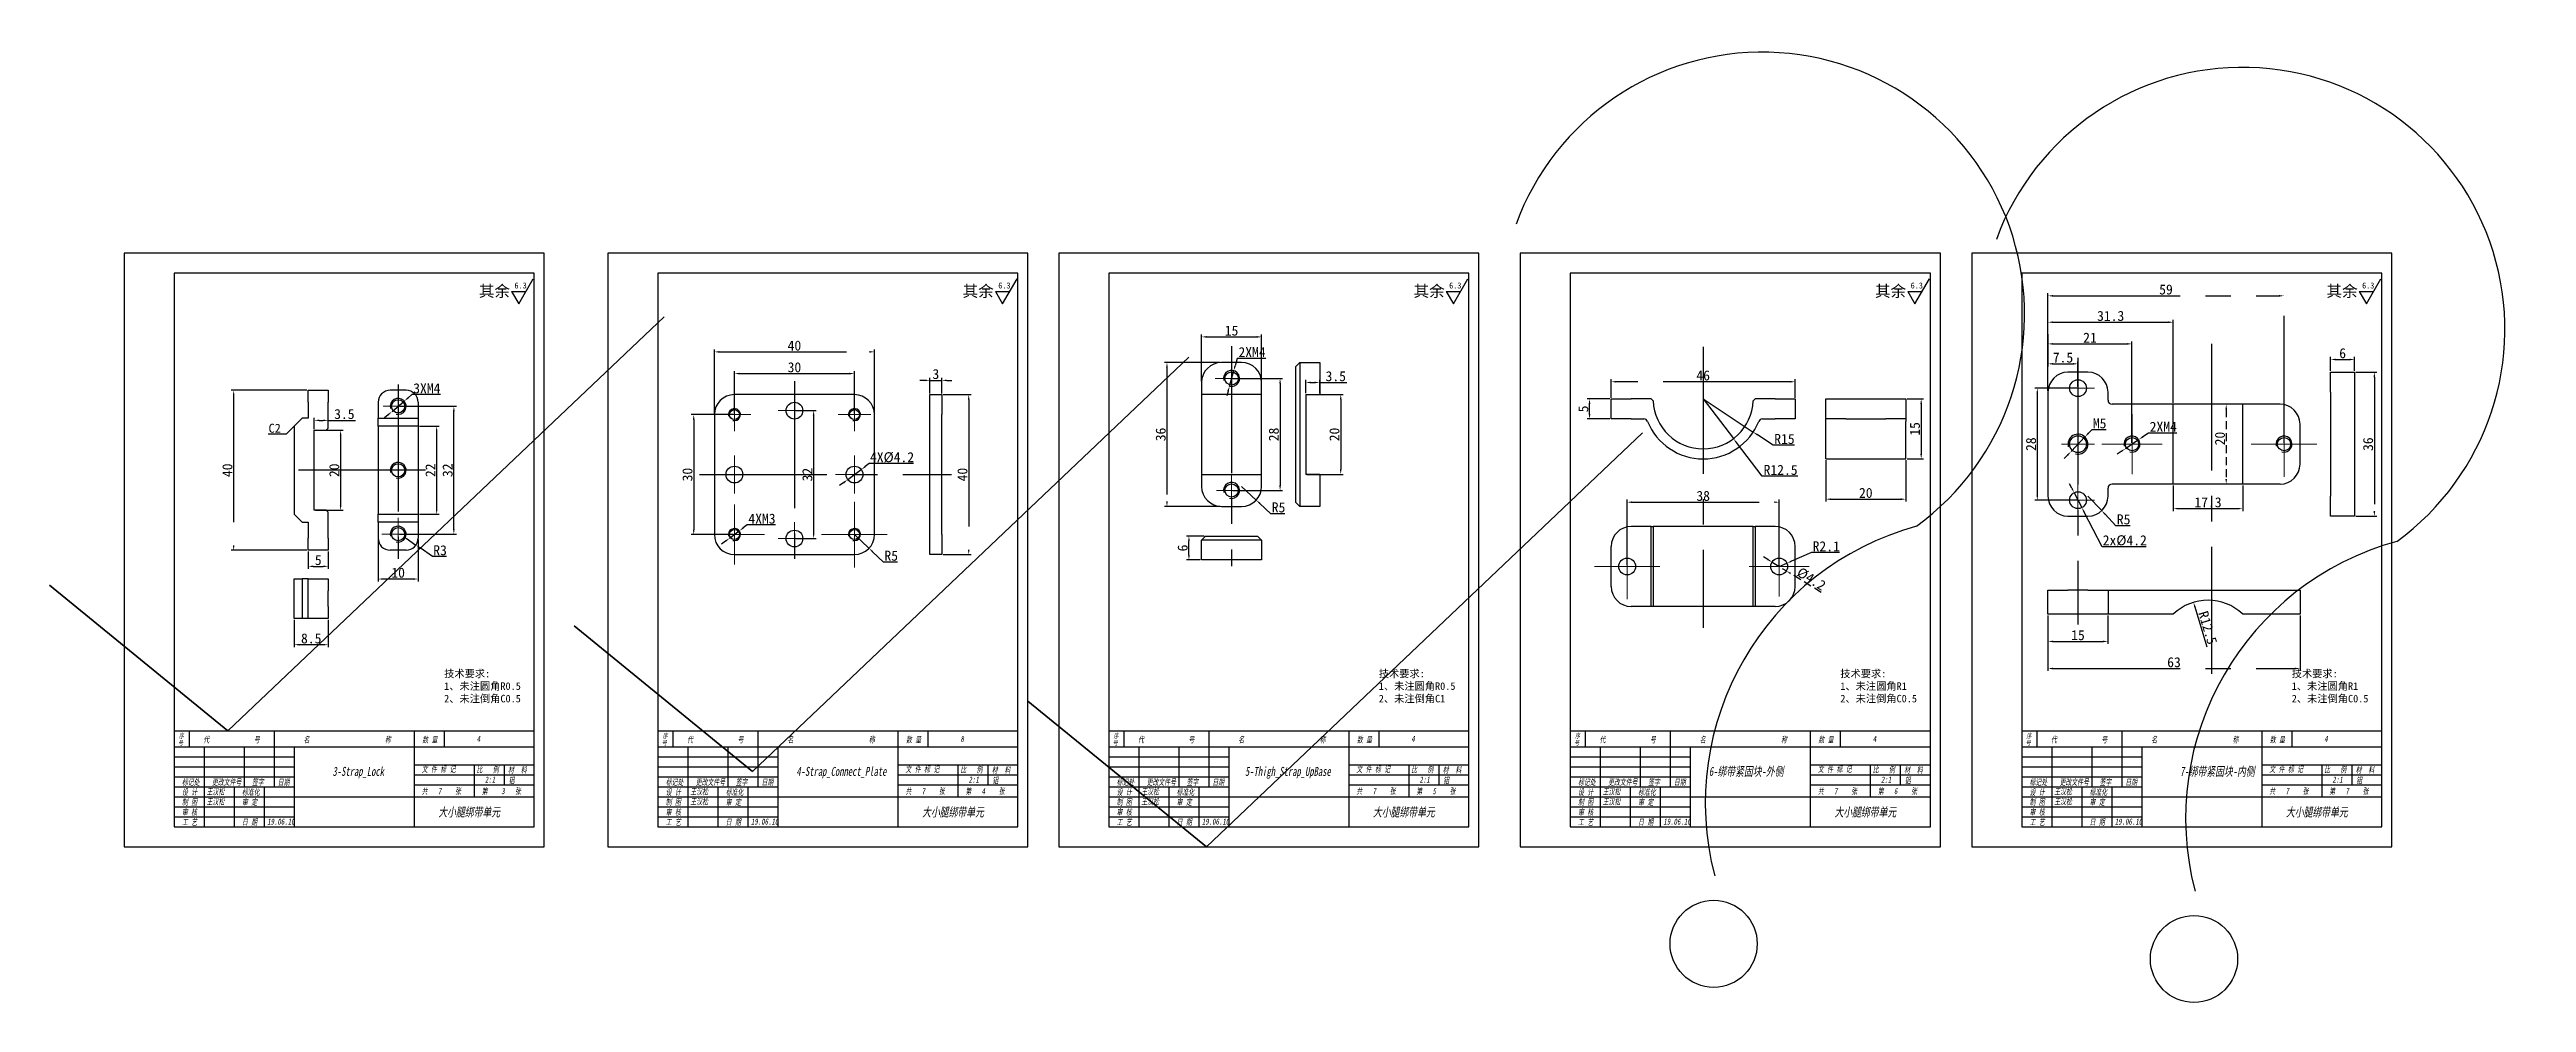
# Model space of a CAD drawing. Header units: millimetres. Extents: x 8840 to 20870, y -7456 to 1741.
# Drawn here: x 11444 to 12063, y -7063 to -6824 of the extents above; entities that cross this region are included whole.
import ezdxf

# ---------------------------------------------------------------- set-up
doc = ezdxf.new("R2010")
doc.units = ezdxf.units.MM
doc.linetypes.add('CENTER', pattern=[50.8, 31.75, -6.35, 6.35, -6.35])
doc.linetypes.add('JIS_02_2.0', pattern=[3, 2, -1])
doc.layers.get('0').update_dxf_attribs({"lineweight": 25})
for name, color, linetype in [('中心线', 5, 'CENTER'), ('临时线', 6, 'Continuous'), ('尺寸', 4, 'Continuous'), ('尺寸标注', 4, 'Continuous'), ('文字', 7, 'Continuous'), ('细实线', 2, 'Continuous'), ('虚线', 1, 'JIS_02_2.0')]:
    doc.layers.add(name, color=color, linetype=linetype)
doc.layers.add('粗实线', color=7, linetype='Continuous', lineweight=25)
doc.styles.get("Standard").update_dxf_attribs({"font": ''})
doc.styles.add('样式 2', font='', dxfattribs={"width": 0.7, "oblique": 10})
doc.styles.get('Standard').set_extended_font_data('SimSun')
doc.styles.get('样式 2').set_extended_font_data('SimSun')
doc.dimstyles.new('ISO-25 2.1', dxfattribs={"dimscale": 0.5, "dimtxt": 5, "dimasz": 2.5, "dimexe": 1.25, "dimexo": 0.625, "dimtad": 1, "dimtoh": 1, "dimdec": 1, "dimdsep": 46, "dimtxsty": 'Standard', "dimcen": 2.5, "dimclrt": 7, "dimadec": 0, "dimazin": 0, "dimtfac": 1, "dimtdec": 1, "dimtmove": 0, "dimatfit": 3, "dimfxl": 1, "dimarcsym": 0})
doc.dimstyles.new('副本 ISO-25 2.1', dxfattribs={"dimscale": 0.5, "dimtxt": 5, "dimasz": 2.5, "dimexe": 1.25, "dimexo": 0.625, "dimtad": 1, "dimdsep": 46, "dimtxsty": 'Standard', "dimcen": 2.5, "dimclrt": 7, "dimadec": 0, "dimazin": 0, "dimtfac": 1, "dimtmove": 0, "dimatfit": 3, "dimfxl": 1, "dimarcsym": 0})

msp = doc.modelspace()

# ---------------------------------------------------------------- texts
at = {"style": '样式 2', "oblique": 10, "width": 0.7}
for s, height, p in [('序', 1.25, (11476.369, -6996.57)), ('序', 1.25, (11597.281, -6996.57)), ('序', 1.25, (11709.975, -6996.57)), ('序', 1.25, (11825.323, -6996.57)), ('序', 1.25, (11938.156, -6996.57)), ('号', 1.25, (11476.196, -6998.347)), ('代             号', 1.5, (11482.499, -6997.656)), ('名                      称', 1.5, (11507.564, -6997.656)), ('数 量', 1.5, (11537.193, -6997.656)), ('4', 1.5, (11550.8, -6997.442)), ('号', 1.25, (11597.108, -6998.347)), ('代             号', 1.5, (11603.41, -6997.656)), ('名                      称', 1.5, (11628.476, -6997.656)), ('数 量', 1.5, (11658.104, -6997.656)), ('8', 1.5, (11671.712, -6997.442)), ('号', 1.25, (11709.802, -6998.347)), ('代             号', 1.5, (11716.104, -6997.656)), ('名                      称', 1.5, (11741.17, -6997.656)), ('数 量', 1.5, (11770.798, -6997.656)), ('4', 1.5, (11784.405, -6997.442)), ('号', 1.25, (11825.15, -6998.347)), ('代             号', 1.5, (11831.452, -6997.656)), ('名                      称', 1.5, (11856.518, -6997.656)), ('数 量', 1.5, (11886.146, -6997.656)), ('4', 1.5, (11899.754, -6997.442)), ('号', 1.25, (11937.983, -6998.347)), ('代             号', 1.5, (11944.285, -6997.656)), ('名                      称', 1.5, (11969.351, -6997.656)), ('数 量', 1.5, (11998.979, -6997.656)), ('4', 1.5, (12012.587, -6997.442)), ('标记处', 1.5, (11477.134, -7008.274)), ('更改文件号', 1.5, (11484.634, -7008.274)), ('签字', 1.5, (11494.634, -7008.274)), ('日期', 1.5, (11501.078, -7008.274)), ('3-Strap_Lock', 2.25, (11514.766, -7005.953)), ('文 件 标 记', 1.5, (11537.069, -7005.035)), ('比   例', 1.5, (11550.781, -7005.145)), ('2:1', 1.5, (11552.835, -7007.645)), ('材  料', 1.5, (11558.649, -7005.224)), ('铝', 1.5, (11558.788, -7007.866)), ('标记处', 1.5, (11598.045, -7008.274)), ('更改文件号', 1.5, (11605.545, -7008.274)), ('签字', 1.5, (11615.545, -7008.274)), ('日期', 1.5, (11621.99, -7008.274)), ('4-Strap_Connect_Plate', 2.25, (11630.696, -7005.953)), ('文 件 标 记', 1.5, (11657.98, -7005.035)), ('比   例', 1.5, (11671.692, -7005.145)), ('2:1', 1.5, (11673.746, -7007.645)), ('材  料', 1.5, (11679.561, -7005.224)), ('铝', 1.5, (11679.699, -7007.866)), ('标记处', 1.5, (11710.739, -7008.274)), ('更改文件号', 1.5, (11718.239, -7008.274)), ('签字', 1.5, (11728.239, -7008.274)), ('日期', 1.5, (11734.683, -7008.274)), ('5-Thigh_Strap_UpBase', 2.25, (11742.831, -7005.953)), ('文 件 标 记', 1.5, (11770.674, -7005.035)), ('比   例', 1.5, (11784.386, -7005.145)), ('2:1', 1.5, (11786.44, -7007.645)), ('材  料', 1.5, (11792.255, -7005.224)), ('铝', 1.5, (11792.393, -7007.866)), ('标记处', 1.5, (11826.087, -7008.274)), ('更改文件号', 1.5, (11833.587, -7008.274)), ('签字', 1.5, (11843.587, -7008.274)), ('日期', 1.5, (11850.032, -7008.274)), ('6-绑带紧固块-外侧', 2.25, (11858.784, -7005.953)), ('文 件 标 记', 1.5, (11886.022, -7005.035)), ('比   例', 1.5, (11899.734, -7005.145)), ('2:1', 1.5, (11901.789, -7007.645)), ('材  料', 1.5, (11907.603, -7005.224)), ('铝', 1.5, (11907.741, -7007.866)), ('标记处', 1.5, (11938.92, -7008.274)), ('更改文件号', 1.5, (11946.42, -7008.274)), ('签字', 1.5, (11956.42, -7008.274)), ('日期', 1.5, (11962.865, -7008.274)), ('7-绑带紧固块-内侧', 2.25, (11976.553, -7005.953)), ('文 件 标 记', 1.5, (11998.856, -7005.035)), ('比   例', 1.5, (12012.568, -7005.145)), ('2:1', 1.5, (12014.622, -7007.645)), ('材  料', 1.5, (12020.436, -7005.224)), ('铝', 1.5, (12020.574, -7007.866)), ('制 图', 1.5, (11477.134, -7013.274)), ('设 计', 1.5, (11477.134, -7010.774)), ('审 核', 1.5, (11477.134, -7015.774)), ('王汉松', 1.5, (11483.3, -7010.645)), ('王汉松', 1.5, (11483.3, -7013.145)), ('标准化', 1.5, (11492.134, -7010.774)), ('审 定', 1.5, (11492.134, -7013.274)), ('共   7    张', 1.5, (11537.069, -7010.535)), ('大小腿绑带单元', 2.25, (11541.23, -7016.126)), ('第    3   张', 1.5, (11552.05, -7010.535)), ('制 图', 1.5, (11598.045, -7013.274)), ('设 计', 1.5, (11598.045, -7010.774)), ('审 核', 1.5, (11598.045, -7015.774)), ('王汉松', 1.5, (11604.212, -7010.645)), ('王汉松', 1.5, (11604.212, -7013.145)), ('标准化', 1.5, (11613.045, -7010.774)), ('审 定', 1.5, (11613.045, -7013.274)), ('共   7    张', 1.5, (11657.98, -7010.535)), ('大小腿绑带单元', 2.25, (11662.141, -7016.126)), ('第   4    张', 1.5, (11672.961, -7010.535)), ('制 图', 1.5, (11710.739, -7013.274)), ('设 计', 1.5, (11710.739, -7010.774)), ('审 核', 1.5, (11710.739, -7015.774)), ('王汉松', 1.5, (11716.905, -7010.645)), ('王汉松', 1.5, (11716.905, -7013.145)), ('标准化', 1.5, (11725.739, -7010.774)), ('审 定', 1.5, (11725.739, -7013.274)), ('共   7    张', 1.5, (11770.674, -7010.535)), ('大小腿绑带单元', 2.25, (11774.835, -7016.126)), ('第   5    张', 1.5, (11785.655, -7010.535)), ('制 图', 1.5, (11826.087, -7013.274)), ('设 计', 1.5, (11826.087, -7010.774)), ('审 核', 1.5, (11826.087, -7015.774)), ('王汉松', 1.5, (11832.254, -7010.645)), ('王汉松', 1.5, (11832.254, -7013.145)), ('标准化', 1.5, (11841.087, -7010.774)), ('审 定', 1.5, (11841.087, -7013.274)), ('共   7    张', 1.5, (11886.022, -7010.535)), ('大小腿绑带单元', 2.25, (11890.184, -7016.126)), ('第   6    张', 1.5, (11901.003, -7010.535)), ('制 图', 1.5, (11938.92, -7013.274)), ('设 计', 1.5, (11938.92, -7010.774)), ('审 核', 1.5, (11938.92, -7015.774)), ('王汉松', 1.5, (11945.087, -7010.645)), ('王汉松', 1.5, (11945.087, -7013.145)), ('标准化', 1.5, (11953.92, -7010.774)), ('审 定', 1.5, (11953.92, -7013.274)), ('共   7    张', 1.5, (11998.856, -7010.535)), ('大小腿绑带单元', 2.25, (12003.017, -7016.126)), ('第   7    张', 1.5, (12013.836, -7010.535)), ('工 艺', 1.5, (11477.134, -7018.274)), ('日 期', 1.5, (11492.134, -7018.274)), ('19.06.10', 1.5, (11498.438, -7018.143)), ('工 艺', 1.5, (11598.045, -7018.274)), ('日 期', 1.5, (11613.045, -7018.274)), ('19.06.10', 1.5, (11619.349, -7018.143)), ('工 艺', 1.5, (11710.739, -7018.274)), ('日 期', 1.5, (11725.739, -7018.274)), ('19.06.10', 1.5, (11732.043, -7018.143)), ('工 艺', 1.5, (11826.087, -7018.274)), ('日 期', 1.5, (11841.087, -7018.274)), ('19.06.10', 1.5, (11847.391, -7018.143)), ('工 艺', 1.5, (11938.92, -7018.274)), ('日 期', 1.5, (11953.92, -7018.274)), ('19.06.10', 1.5, (11960.224, -7018.143))]:
    msp.add_text(s, height=height, dxfattribs=at).set_placement(p)
at = {"layer": '尺寸标注', "insert": (11498.773, -6917.866), "char_height": 2.25, "attachment_point": 1}
msp.add_mtext_dynamic_manual_height_columns('{\\C7;C2}', width=14.2971, gutter_width=18.824, heights=[0], dxfattribs=at)
at = {"layer": '文字'}
for p in [(11551.339, -6886.109), (11672.25, -6886.109), (11784.944, -6886.109), (11900.292, -6886.109), (12013.125, -6886.109)]:
    msp.add_text('其余', height=2.85, dxfattribs=at).set_placement(p)
at = {"layer": '文字', "ltscale": 0.1, "char_height": 1.875, "width": 27.06984, "attachment_point": 1}
for s, insert in [('{\\fSimSun|b0|i0|c134|p2;技术要求:\\P1、未注圆角R0.5\\P2、未注倒角C0.5}', (11542.662, -6979.437)), ('{\\fSimSun|b0|i0|c134|p2;技术要求:\\P1、未注圆角R0.5\\P2、未注倒角C1}', (11776.267, -6979.437)), ('{\\fSimSun|b0|i0|c134|p2;技术要求:\\P1、未注圆角R1\\P2、未注倒角C0.5}', (11891.616, -6979.437)), ('{\\fSimSun|b0|i0|c134|p2;技术要求:\\P1、未注圆角R1\\P2、未注倒角C0.5}', (12004.449, -6979.437))]:
    msp.add_mtext(s, dxfattribs=dict(at, insert=insert))

# ---------------------------------------------------------------- blocks, each defined once
blk = doc.blocks.new('ra')
at = {"layer": '细实线'}
for p, q in [((0, 0), (6, 10.4)), ((-3, 5.2), (0, 0)), ((-3, 5.2), (3, 5.2))]:
    blk.add_line(p, q, dxfattribs=at)
at = {"layer": '文字'}
blk.add_attdef('RA', (-1.8, 6.4), '', height=2.5, dxfattribs=at)
blk = doc.blocks.new('SW_CENTERMARKSYMBOL_0')
at = {"color": 0, "linetype": 'Continuous', "lineweight": 0}
for p, q in [((0, 5), (0, 7.5)), ((-5, 0), (-7.5, 0)), ((0, 0), (-5, 0)), ((0, 0), (0, 5)), ((0, 0), (0, -5)), ((0, 0), (5, 0)), ((5, 0), (7.5, 0)), ((0, -5), (0, -7.5))]:
    blk.add_line(p, q, dxfattribs=at)
blk = doc.blocks.new('SW_CENTERMARKSYMBOL_1')
at = {"color": 0, "linetype": 'Continuous', "lineweight": 0}
for p, q in [((0, 5), (0, 8.2)), ((-5, 0), (-8.2, 0)), ((0, 0), (-5, 0)), ((0, 0), (0, 5)), ((0, 0), (0, -5)), ((0, 0), (5, 0)), ((5, 0), (8.2, 0)), ((0, -5), (0, -8.2))]:
    blk.add_line(p, q, dxfattribs=at)
blk = doc.blocks.new('SW_CENTERMARKSYMBOL_2')
at = {"color": 0, "linetype": 'Continuous', "lineweight": 0}
for p, q in [((-2.5, 0), (-4.1, 0)), ((0, 0), (-2.5, 0)), ((0, 2.5), (0, 4.1)), ((0, 0), (0, 2.5)), ((0, 0), (0, -2.5)), ((0, 0), (2.5, 0)), ((2.5, 0), (4.1, 0)), ((0, -2.5), (0, -4.1))]:
    blk.add_line(p, q, dxfattribs=at)
blk = doc.blocks.new('*D1098')
at = {"layer": 'Defpoints', "color": 0, "linetype": 'CENTER'}
for p in [(11508.69, -6909.51), (11490.05, -6949.51), (11508.69, -6949.51)]:
    blk.add_point(p, dxfattribs=at)
at = {"layer": '尺寸标注', "color": 0, "linetype": 'CENTER', "lineweight": -2}
for p, q in [((11508.38, -6909.51), (11489.42, -6909.51)), ((11490.05, -6910.76), (11490.05, -6948.26)), ((11508.38, -6949.51), (11489.42, -6949.51))]:
    blk.add_line(p, q, dxfattribs=at)
at = {"layer": '尺寸标注', "color": 0, "linetype": 'CENTER'}
for points in [[(11489.84, -6910.76), (11490.26, -6910.76), (11490.05, -6909.51)], [(11489.84, -6948.26), (11490.26, -6948.26), (11490.05, -6949.51)]]:
    blk.add_solid(points, dxfattribs=at)
at = {"layer": '尺寸标注', "color": 7, "linetype": 'CENTER', "insert": (11488.49, -6929.51), "char_height": 2.5, "attachment_point": 5, "rotation": 90}
blk.add_mtext('40', dxfattribs=at)
blk = doc.blocks.new('*D1099')
at = {"layer": 'Defpoints', "color": 0, "linetype": 'CENTER'}
for p in [(11508.69, -6949.51), (11513.69, -6949.51), (11513.69, -6953.54)]:
    blk.add_point(p, dxfattribs=at)
at = {"layer": '尺寸标注', "color": 0, "linetype": 'CENTER', "lineweight": -2}
for p, q in [((11508.69, -6949.82), (11508.69, -6954.17)), ((11513.69, -6949.82), (11513.69, -6954.17)), ((11509.94, -6953.54), (11512.44, -6953.54))]:
    blk.add_line(p, q, dxfattribs=at)
at = {"layer": '尺寸标注', "color": 0, "linetype": 'CENTER'}
for points in [[(11509.94, -6953.33), (11509.94, -6953.75), (11508.69, -6953.54)], [(11512.44, -6953.33), (11512.44, -6953.75), (11513.69, -6953.54)]]:
    blk.add_solid(points, dxfattribs=at)
at = {"layer": '尺寸标注', "color": 7, "linetype": 'CENTER', "insert": (11511.19, -6951.98), "char_height": 2.5, "attachment_point": 5}
blk.add_mtext('5', dxfattribs=at)
blk = doc.blocks.new('*D1100')
at = {"layer": 'Defpoints', "color": 0, "linetype": 'CENTER'}
for p in [(11505.19, -6966.63), (11513.69, -6966.63), (11505.19, -6973.14)]:
    blk.add_point(p, dxfattribs=at)
at = {"layer": '尺寸标注', "color": 0, "linetype": 'CENTER', "lineweight": -2}
for p, q in [((11505.19, -6966.94), (11505.19, -6973.77)), ((11513.69, -6966.94), (11513.69, -6973.77)), ((11512.44, -6973.14), (11506.44, -6973.14))]:
    blk.add_line(p, q, dxfattribs=at)
at = {"layer": '尺寸标注', "color": 0, "linetype": 'CENTER'}
for points in [[(11506.44, -6972.93), (11506.44, -6973.35), (11505.19, -6973.14)], [(11512.44, -6972.93), (11512.44, -6973.35), (11513.69, -6973.14)]]:
    blk.add_solid(points, dxfattribs=at)
at = {"layer": '尺寸标注', "color": 7, "linetype": 'CENTER', "insert": (11509.44, -6971.58), "char_height": 2.5, "attachment_point": 5}
blk.add_mtext('8.5', dxfattribs=at)
blk = doc.blocks.new('*D1101')
at = {"layer": 'Defpoints', "color": 0, "linetype": 'CENTER'}
for p in [(11526.16, -6946.51), (11536.16, -6946.51), (11526.16, -6956.71)]:
    blk.add_point(p, dxfattribs=at)
at = {"layer": '尺寸标注', "color": 0, "linetype": 'CENTER', "lineweight": -2}
for p, q in [((11526.16, -6946.82), (11526.16, -6957.33)), ((11536.16, -6946.82), (11536.16, -6957.33)), ((11534.91, -6956.71), (11527.41, -6956.71))]:
    blk.add_line(p, q, dxfattribs=at)
at = {"layer": '尺寸标注', "color": 0, "linetype": 'CENTER'}
for points in [[(11527.41, -6956.5), (11527.41, -6956.92), (11526.16, -6956.71)], [(11534.91, -6956.5), (11534.91, -6956.92), (11536.16, -6956.71)]]:
    blk.add_solid(points, dxfattribs=at)
at = {"layer": '尺寸标注', "color": 7, "linetype": 'CENTER', "insert": (11531.16, -6955.14), "char_height": 2.5, "attachment_point": 5}
blk.add_mtext('10', dxfattribs=at)
blk = doc.blocks.new('*D1102')
at = {"layer": 'Defpoints', "color": 0, "linetype": 'CENTER'}
for p in [(11531.16, -6913.51), (11545.09, -6913.51), (11531.16, -6945.51)]:
    blk.add_point(p, dxfattribs=at)
at = {"layer": '尺寸标注', "color": 0, "linetype": 'CENTER', "lineweight": -2}
for p, q in [((11531.47, -6913.51), (11545.72, -6913.51)), ((11545.09, -6944.26), (11545.09, -6914.76)), ((11531.47, -6945.51), (11545.72, -6945.51))]:
    blk.add_line(p, q, dxfattribs=at)
at = {"layer": '尺寸标注', "color": 0, "linetype": 'CENTER'}
for points in [[(11544.88, -6914.76), (11545.3, -6914.76), (11545.09, -6913.51)], [(11544.88, -6944.26), (11545.3, -6944.26), (11545.09, -6945.51)]]:
    blk.add_solid(points, dxfattribs=at)
at = {"layer": '尺寸标注', "color": 7, "linetype": 'CENTER', "insert": (11543.53, -6929.51), "char_height": 2.5, "attachment_point": 5, "rotation": 90}
blk.add_mtext('32', dxfattribs=at)
blk = doc.blocks.new('*D1103')
at = {"layer": 'Defpoints', "color": 0, "linetype": 'CENTER'}
for p in [(11533.16, -6946.51), (11535.62, -6948.23)]:
    blk.add_point(p, dxfattribs=at)
at = {"layer": '尺寸标注', "color": 0, "linetype": 'CENTER', "lineweight": -2}
for p, q in [((11533.16, -6946.51), (11535.62, -6948.23)), ((11539.71, -6951.09), (11536.64, -6948.94)), ((11543.25, -6951.09), (11539.71, -6951.09))]:
    blk.add_line(p, q, dxfattribs=at)
at = {"layer": '尺寸标注', "color": 0, "linetype": 'CENTER'}
blk.add_solid([(11536.76, -6948.77), (11536.52, -6949.12), (11535.62, -6948.23)], dxfattribs=at)
at = {"layer": '尺寸标注', "color": 7, "linetype": 'CENTER', "insert": (11541.64, -6949.53), "char_height": 2.5, "attachment_point": 5}
blk.add_mtext('R3', dxfattribs=at)
blk = doc.blocks.new('*D1104')
at = {"layer": 'Defpoints', "color": 0, "linetype": 'CENTER'}
for p in [(11529.63, -6914.8), (11532.68, -6912.21)]:
    blk.add_point(p, dxfattribs=at)
at = {"layer": '尺寸标注', "color": 0, "linetype": 'CENTER', "lineweight": -2}
for p, q in [((11529.63, -6914.8), (11532.68, -6912.21)), ((11534.61, -6910.58), (11533.64, -6911.41)), ((11541.71, -6910.58), (11534.61, -6910.58)), ((11528.68, -6915.61), (11527.73, -6916.42))]:
    blk.add_line(p, q, dxfattribs=at)
at = {"layer": '尺寸标注', "color": 0, "linetype": 'CENTER'}
for points in [[(11528.54, -6915.45), (11528.81, -6915.77), (11529.63, -6914.8)], [(11533.5, -6911.25), (11533.77, -6911.56), (11532.68, -6912.21)]]:
    blk.add_solid(points, dxfattribs=at)
at = {"layer": '尺寸标注', "color": 7, "linetype": 'CENTER', "insert": (11538.33, -6909.02), "char_height": 2.5, "attachment_point": 5}
blk.add_mtext('3XM4', dxfattribs=at)
blk = doc.blocks.new('*D1105')
at = {"layer": 'Defpoints', "color": 0, "linetype": 'CENTER'}
for p in [(11510.19, -6919.51), (11513.69, -6917.02), (11513.69, -6919.01)]:
    blk.add_point(p, dxfattribs=at)
at = {"layer": '尺寸标注', "color": 0, "linetype": 'CENTER', "lineweight": -2}
for p, q in [((11510.19, -6919.2), (11510.19, -6916.39)), ((11511.44, -6917.02), (11512.44, -6917.02)), ((11513.69, -6918.7), (11513.69, -6916.39)), ((11513.69, -6917.02), (11520.48, -6917.02))]:
    blk.add_line(p, q, dxfattribs=at)
at = {"layer": '尺寸标注', "color": 0, "linetype": 'CENTER'}
for points in [[(11511.44, -6916.81), (11511.44, -6917.22), (11510.19, -6917.02)], [(11512.44, -6916.81), (11512.44, -6917.22), (11513.69, -6917.02)]]:
    blk.add_solid(points, dxfattribs=at)
at = {"layer": '尺寸标注', "color": 7, "linetype": 'CENTER', "insert": (11517.72, -6915.45), "char_height": 2.5, "attachment_point": 5}
blk.add_mtext('3.5', dxfattribs=at)
blk = doc.blocks.new('*D1106')
at = {"layer": 'Defpoints', "color": 0, "linetype": 'CENTER'}
for p in [(11510.19, -6919.51), (11510.19, -6939.51), (11516.78, -6939.51)]:
    blk.add_point(p, dxfattribs=at)
at = {"layer": '尺寸标注', "color": 0, "linetype": 'CENTER', "lineweight": -2}
for p, q in [((11510.5, -6919.51), (11517.4, -6919.51)), ((11516.78, -6920.76), (11516.78, -6938.26)), ((11510.5, -6939.51), (11517.4, -6939.51))]:
    blk.add_line(p, q, dxfattribs=at)
at = {"layer": '尺寸标注', "color": 0, "linetype": 'CENTER'}
for points in [[(11516.57, -6920.76), (11516.99, -6920.76), (11516.78, -6919.51)], [(11516.57, -6938.26), (11516.99, -6938.26), (11516.78, -6939.51)]]:
    blk.add_solid(points, dxfattribs=at)
at = {"layer": '尺寸标注', "color": 7, "linetype": 'CENTER', "insert": (11515.21, -6929.51), "char_height": 2.5, "attachment_point": 5, "rotation": 90}
blk.add_mtext('20', dxfattribs=at)
blk = doc.blocks.new('*D1107')
at = {"layer": 'Defpoints', "color": 0, "linetype": 'CENTER'}
for p in [(11536.16, -6918.51), (11536.16, -6940.51), (11540.79, -6940.51)]:
    blk.add_point(p, dxfattribs=at)
at = {"layer": '尺寸标注', "color": 0, "linetype": 'CENTER', "lineweight": -2}
for p, q in [((11536.47, -6918.51), (11541.41, -6918.51)), ((11540.79, -6919.76), (11540.79, -6939.26)), ((11536.47, -6940.51), (11541.41, -6940.51))]:
    blk.add_line(p, q, dxfattribs=at)
at = {"layer": '尺寸标注', "color": 0, "linetype": 'CENTER'}
for points in [[(11540.58, -6919.76), (11541, -6919.76), (11540.79, -6918.51)], [(11540.58, -6939.26), (11541, -6939.26), (11540.79, -6940.51)]]:
    blk.add_solid(points, dxfattribs=at)
at = {"layer": '尺寸标注', "color": 7, "linetype": 'CENTER', "insert": (11539.23, -6929.51), "char_height": 2.5, "attachment_point": 5, "rotation": 90}
blk.add_mtext('22', dxfattribs=at)
blk = doc.blocks.new('SW_CENTERMARKSYMBOL_3')
at = {"color": 0, "linetype": 'Continuous', "lineweight": 0}
for p, q in [((-2.5, 0), (-4.1, 0)), ((0, 0), (-2.5, 0)), ((0, 2.5), (0, 4.1)), ((0, 0), (0, 2.5)), ((0, 0), (0, -2.5)), ((0, 0), (2.5, 0)), ((2.5, 0), (4.1, 0)), ((0, -2.5), (0, -4.1))]:
    blk.add_line(p, q, dxfattribs=at)
blk = doc.blocks.new('SW_CENTERMARKSYMBOL_4')
at = {"color": 0, "linetype": 'Continuous', "lineweight": 0}
for p, q in [((-2.5, 0), (-4.1, 0)), ((0, 0), (-2.5, 0)), ((0, 2.5), (0, 4.1)), ((0, 0), (0, 2.5)), ((0, 0), (0, -2.5)), ((0, 0), (2.5, 0)), ((2.5, 0), (4.1, 0)), ((0, -2.5), (0, -4.1))]:
    blk.add_line(p, q, dxfattribs=at)
blk = doc.blocks.new('SW_CENTERMARKSYMBOL_5')
at = {"color": 0, "linetype": 'Continuous', "lineweight": 0}
for p, q in [((-2.5, 0), (-4.1, 0)), ((0, 0), (-2.5, 0)), ((0, 2.5), (0, 4.1)), ((0, 0), (0, 2.5)), ((0, 0), (0, -2.5)), ((0, 0), (2.5, 0)), ((2.5, 0), (4.1, 0)), ((0, -2.5), (0, -4.1))]:
    blk.add_line(p, q, dxfattribs=at)
blk = doc.blocks.new('SW_CENTERMARKSYMBOL_6')
at = {"color": 0, "linetype": 'Continuous', "lineweight": 0}
for p, q in [((-2.5, 0), (-4.75, 0)), ((0, 0), (-2.5, 0)), ((0, 2.5), (0, 4.75)), ((0, 0), (0, 2.5)), ((0, 0), (0, -2.5)), ((0, 0), (2.5, 0)), ((2.5, 0), (4.75, 0)), ((0, -2.5), (0, -4.75))]:
    blk.add_line(p, q, dxfattribs=at)
blk = doc.blocks.new('SW_CENTERMARKSYMBOL_7')
at = {"color": 0, "linetype": 'Continuous', "lineweight": 0}
for p, q in [((-2.5, 0), (-4.75, 0)), ((0, 0), (-2.5, 0)), ((0, 2.5), (0, 4.75)), ((0, 0), (0, 2.5)), ((0, 0), (0, -2.5)), ((0, 0), (2.5, 0)), ((2.5, 0), (4.75, 0)), ((0, -2.5), (0, -4.75))]:
    blk.add_line(p, q, dxfattribs=at)
blk = doc.blocks.new('*D1108')
at = {"layer": 'Defpoints', "color": 0, "linetype": 'CENTER'}
for p in [(11650.21, -6899.89), (11610.21, -6915.59), (11650.21, -6915.59)]:
    blk.add_point(p, dxfattribs=at)
at = {"layer": '尺寸标注', "color": 0, "linetype": 'CENTER', "lineweight": -2}
for p, q in [((11610.21, -6915.28), (11610.21, -6899.27)), ((11611.46, -6899.89), (11648.96, -6899.89)), ((11650.21, -6915.28), (11650.21, -6899.27))]:
    blk.add_line(p, q, dxfattribs=at)
at = {"layer": '尺寸标注', "color": 0, "linetype": 'CENTER'}
for points in [[(11611.46, -6899.68), (11611.46, -6900.1), (11610.21, -6899.89)], [(11648.96, -6899.68), (11648.96, -6900.1), (11650.21, -6899.89)]]:
    blk.add_solid(points, dxfattribs=at)
at = {"layer": '尺寸标注', "color": 7, "linetype": 'CENTER', "insert": (11630.21, -6898.33), "char_height": 2.5, "attachment_point": 5}
blk.add_mtext('40', dxfattribs=at)
blk = doc.blocks.new('*D1109')
at = {"layer": 'Defpoints', "color": 0, "linetype": 'CENTER'}
for p in [(11667.05, -6907.01), (11664.05, -6910.59), (11667.05, -6910.59)]:
    blk.add_point(p, dxfattribs=at)
at = {"layer": '尺寸标注', "color": 0, "linetype": 'CENTER', "lineweight": -2}
for p, q in [((11662.8, -6907.01), (11661.55, -6907.01)), ((11664.05, -6910.28), (11664.05, -6906.38)), ((11664.05, -6907.01), (11667.05, -6907.01)), ((11667.05, -6910.28), (11667.05, -6906.38)), ((11668.3, -6907.01), (11669.55, -6907.01))]:
    blk.add_line(p, q, dxfattribs=at)
at = {"layer": '尺寸标注', "color": 0, "linetype": 'CENTER'}
for points in [[(11662.8, -6906.8), (11662.8, -6907.22), (11664.05, -6907.01)], [(11668.3, -6906.8), (11668.3, -6907.22), (11667.05, -6907.01)]]:
    blk.add_solid(points, dxfattribs=at)
at = {"layer": '尺寸标注', "color": 7, "linetype": 'CENTER', "insert": (11665.55, -6905.45), "char_height": 2.5, "attachment_point": 5}
blk.add_mtext('3', dxfattribs=at)
blk = doc.blocks.new('*D1110')
at = {"layer": 'Defpoints', "color": 0, "linetype": 'CENTER'}
for p in [(11667.05, -6910.59), (11667.05, -6950.59), (11673.77, -6950.59)]:
    blk.add_point(p, dxfattribs=at)
at = {"layer": '尺寸标注', "color": 0, "linetype": 'CENTER', "lineweight": -2}
for p, q in [((11667.36, -6910.59), (11674.4, -6910.59)), ((11673.77, -6911.84), (11673.77, -6949.34)), ((11667.36, -6950.59), (11674.4, -6950.59))]:
    blk.add_line(p, q, dxfattribs=at)
at = {"layer": '尺寸标注', "color": 0, "linetype": 'CENTER'}
for points in [[(11673.56, -6911.84), (11673.98, -6911.84), (11673.77, -6910.59)], [(11673.56, -6949.34), (11673.98, -6949.34), (11673.77, -6950.59)]]:
    blk.add_solid(points, dxfattribs=at)
at = {"layer": '尺寸标注', "color": 7, "linetype": 'CENTER', "insert": (11672.21, -6930.59), "char_height": 2.5, "attachment_point": 5, "rotation": 90}
blk.add_mtext('40', dxfattribs=at)
blk = doc.blocks.new('*D1111')
at = {"layer": 'Defpoints', "color": 0, "linetype": 'CENTER'}
for p in [(11630.21, -6914.59), (11630.21, -6946.59), (11635.01, -6946.59)]:
    blk.add_point(p, dxfattribs=at)
at = {"layer": '尺寸标注', "color": 0, "linetype": 'CENTER', "lineweight": -2}
for p, q in [((11630.52, -6914.59), (11635.64, -6914.59)), ((11635.01, -6915.84), (11635.01, -6945.34)), ((11630.52, -6946.59), (11635.64, -6946.59))]:
    blk.add_line(p, q, dxfattribs=at)
at = {"layer": '尺寸标注', "color": 0, "linetype": 'CENTER'}
for points in [[(11634.8, -6915.84), (11635.22, -6915.84), (11635.01, -6914.59)], [(11634.8, -6945.34), (11635.22, -6945.34), (11635.01, -6946.59)]]:
    blk.add_solid(points, dxfattribs=at)
at = {"layer": '尺寸标注', "color": 7, "linetype": 'CENTER', "insert": (11633.45, -6930.59), "char_height": 2.5, "attachment_point": 5, "rotation": 90}
blk.add_mtext('32', dxfattribs=at)
blk = doc.blocks.new('*D1112')
at = {"layer": 'Defpoints', "color": 0, "linetype": 'CENTER'}
for p in [(11615.21, -6915.59), (11605.04, -6945.59), (11615.21, -6945.59)]:
    blk.add_point(p, dxfattribs=at)
at = {"layer": '尺寸标注', "color": 0, "linetype": 'CENTER', "lineweight": -2}
for p, q in [((11614.9, -6915.59), (11604.42, -6915.59)), ((11605.04, -6916.84), (11605.04, -6944.34)), ((11614.9, -6945.59), (11604.42, -6945.59))]:
    blk.add_line(p, q, dxfattribs=at)
at = {"layer": '尺寸标注', "color": 0, "linetype": 'CENTER'}
for points in [[(11604.83, -6916.84), (11605.25, -6916.84), (11605.04, -6915.59)], [(11604.83, -6944.34), (11605.25, -6944.34), (11605.04, -6945.59)]]:
    blk.add_solid(points, dxfattribs=at)
at = {"layer": '尺寸标注', "color": 7, "linetype": 'CENTER', "insert": (11603.48, -6930.59), "char_height": 2.5, "attachment_point": 5, "rotation": 90}
blk.add_mtext('30', dxfattribs=at)
blk = doc.blocks.new('*D1113')
at = {"layer": 'Defpoints', "color": 0, "linetype": 'CENTER'}
for p in [(11645.21, -6945.59), (11648.84, -6949.02)]:
    blk.add_point(p, dxfattribs=at)
at = {"layer": '尺寸标注', "color": 0, "linetype": 'CENTER', "lineweight": -2}
for p, q in [((11645.21, -6945.59), (11648.84, -6949.02)), ((11652.48, -6952.46), (11649.75, -6949.88)), ((11656.01, -6952.46), (11652.48, -6952.46))]:
    blk.add_line(p, q, dxfattribs=at)
at = {"layer": '尺寸标注', "color": 0, "linetype": 'CENTER'}
blk.add_solid([(11649.89, -6949.73), (11649.61, -6950.03), (11648.84, -6949.02)], dxfattribs=at)
at = {"layer": '尺寸标注', "color": 7, "linetype": 'CENTER', "insert": (11654.4, -6950.9), "char_height": 2.5, "attachment_point": 5}
blk.add_mtext('R5', dxfattribs=at)
blk = doc.blocks.new('*D1114')
at = {"layer": 'Defpoints', "color": 0, "linetype": 'CENTER'}
for p in [(11616.41, -6944.69), (11614.01, -6946.49)]:
    blk.add_point(p, dxfattribs=at)
at = {"layer": '尺寸标注', "color": 0, "linetype": 'CENTER', "lineweight": -2}
for p, q in [((11614.01, -6946.49), (11616.41, -6944.69)), ((11618.41, -6943.19), (11617.41, -6943.94)), ((11625.48, -6943.19), (11618.41, -6943.19)), ((11613.01, -6947.24), (11612.01, -6947.99))]:
    blk.add_line(p, q, dxfattribs=at)
at = {"layer": '尺寸标注', "color": 0, "linetype": 'CENTER'}
for points in [[(11617.28, -6943.77), (11617.53, -6944.1), (11616.41, -6944.69)], [(11612.89, -6947.08), (11613.14, -6947.41), (11614.01, -6946.49)]]:
    blk.add_solid(points, dxfattribs=at)
at = {"layer": '尺寸标注', "color": 7, "linetype": 'CENTER', "insert": (11622.1, -6941.62), "char_height": 2.5, "attachment_point": 5}
blk.add_mtext('4XM3', dxfattribs=at)
blk = doc.blocks.new('*D1115')
at = {"layer": 'Defpoints', "color": 0, "linetype": 'CENTER'}
for p in [(11643.52, -6931.84), (11646.89, -6929.34)]:
    blk.add_point(p, dxfattribs=at)
at = {"layer": '尺寸标注', "color": 0, "linetype": 'CENTER', "lineweight": -2}
for p, q in [((11642.52, -6932.59), (11641.51, -6933.33)), ((11643.52, -6931.84), (11646.89, -6929.34)), ((11648.9, -6927.85), (11647.9, -6928.59)), ((11660.01, -6927.85), (11648.9, -6927.85))]:
    blk.add_line(p, q, dxfattribs=at)
at = {"layer": '尺寸标注', "color": 0, "linetype": 'CENTER'}
for points in [[(11642.39, -6932.42), (11642.64, -6932.75), (11643.52, -6931.84)], [(11647.77, -6928.43), (11648.02, -6928.76), (11646.89, -6929.34)]]:
    blk.add_solid(points, dxfattribs=at)
at = {"layer": '尺寸标注', "color": 7, "linetype": 'CENTER', "insert": (11654.61, -6926.29), "char_height": 2.5, "attachment_point": 5}
blk.add_mtext('4X%%c4.2', dxfattribs=at)
blk = doc.blocks.new('*D1116')
at = {"layer": 'Defpoints', "color": 0, "linetype": 'CENTER'}
for p in [(11645.21, -6905.32), (11615.21, -6915.59), (11645.21, -6915.59)]:
    blk.add_point(p, dxfattribs=at)
at = {"layer": '尺寸标注', "color": 0, "linetype": 'CENTER', "lineweight": -2}
for p, q in [((11615.21, -6915.28), (11615.21, -6904.7)), ((11616.46, -6905.32), (11643.96, -6905.32)), ((11645.21, -6915.28), (11645.21, -6904.7))]:
    blk.add_line(p, q, dxfattribs=at)
at = {"layer": '尺寸标注', "color": 0, "linetype": 'CENTER'}
for points in [[(11616.46, -6905.11), (11616.46, -6905.53), (11615.21, -6905.32)], [(11643.96, -6905.11), (11643.96, -6905.53), (11645.21, -6905.32)]]:
    blk.add_solid(points, dxfattribs=at)
at = {"layer": '尺寸标注', "color": 7, "linetype": 'CENTER', "insert": (11630.21, -6903.76), "char_height": 2.5, "attachment_point": 5}
blk.add_mtext('30', dxfattribs=at)
blk = doc.blocks.new('*D1117')
at = {"layer": 'Defpoints', "color": 0, "linetype": 'CENTER'}
for p in [(11746.97, -6896.14), (11731.97, -6907.55), (11746.97, -6907.55)]:
    blk.add_point(p, dxfattribs=at)
at = {"layer": '尺寸标注', "color": 0, "linetype": 'CENTER', "lineweight": -2}
for p, q in [((11731.97, -6907.24), (11731.97, -6895.52)), ((11733.22, -6896.14), (11745.72, -6896.14)), ((11746.97, -6907.24), (11746.97, -6895.52))]:
    blk.add_line(p, q, dxfattribs=at)
at = {"layer": '尺寸标注', "color": 0, "linetype": 'CENTER'}
for points in [[(11733.22, -6895.93), (11733.22, -6896.35), (11731.97, -6896.14)], [(11745.72, -6895.93), (11745.72, -6896.35), (11746.97, -6896.14)]]:
    blk.add_solid(points, dxfattribs=at)
at = {"layer": '尺寸标注', "color": 7, "linetype": 'CENTER', "insert": (11739.47, -6894.58), "char_height": 2.5, "attachment_point": 5}
blk.add_mtext('15', dxfattribs=at)
blk = doc.blocks.new('*D1118')
at = {"layer": 'Defpoints', "color": 0, "linetype": 'CENTER'}
for p in [(11736.97, -6902.55), (11723.32, -6938.55), (11736.97, -6938.55)]:
    blk.add_point(p, dxfattribs=at)
at = {"layer": '尺寸标注', "color": 0, "linetype": 'CENTER', "lineweight": -2}
for p, q in [((11736.66, -6902.55), (11722.69, -6902.55)), ((11723.32, -6903.8), (11723.32, -6937.3)), ((11736.66, -6938.55), (11722.69, -6938.55))]:
    blk.add_line(p, q, dxfattribs=at)
at = {"layer": '尺寸标注', "color": 0, "linetype": 'CENTER'}
for points in [[(11723.11, -6903.8), (11723.53, -6903.8), (11723.32, -6902.55)], [(11723.11, -6937.3), (11723.53, -6937.3), (11723.32, -6938.55)]]:
    blk.add_solid(points, dxfattribs=at)
at = {"layer": '尺寸标注', "color": 7, "linetype": 'CENTER', "insert": (11721.76, -6920.55), "char_height": 2.5, "attachment_point": 5, "rotation": 90}
blk.add_mtext('36', dxfattribs=at)
blk = doc.blocks.new('*D1119')
at = {"layer": 'Defpoints', "color": 0, "linetype": 'CENTER'}
for p in [(11728.81, -6945.95), (11732.97, -6945.95), (11731.97, -6951.95)]:
    blk.add_point(p, dxfattribs=at)
at = {"layer": '尺寸标注', "color": 0, "linetype": 'CENTER', "lineweight": -2}
for p, q in [((11732.66, -6945.95), (11728.18, -6945.95)), ((11731.66, -6951.95), (11728.18, -6951.95)), ((11728.81, -6950.7), (11728.81, -6947.2))]:
    blk.add_line(p, q, dxfattribs=at)
at = {"layer": '尺寸标注', "color": 0, "linetype": 'CENTER'}
for points in [[(11728.6, -6947.2), (11729.02, -6947.2), (11728.81, -6945.95)], [(11728.6, -6950.7), (11729.02, -6950.7), (11728.81, -6951.95)]]:
    blk.add_solid(points, dxfattribs=at)
at = {"layer": '尺寸标注', "color": 7, "linetype": 'CENTER', "insert": (11727.25, -6948.95), "char_height": 2.5, "attachment_point": 5, "rotation": 90}
blk.add_mtext('6', dxfattribs=at)
blk = doc.blocks.new('*D1120')
at = {"layer": 'Defpoints', "color": 0, "linetype": 'CENTER'}
for p in [(11739.47, -6906.55), (11739.47, -6934.55), (11751.59, -6934.55)]:
    blk.add_point(p, dxfattribs=at)
at = {"layer": '尺寸标注', "color": 0, "linetype": 'CENTER', "lineweight": -2}
for p, q in [((11739.79, -6906.55), (11752.21, -6906.55)), ((11751.59, -6907.8), (11751.59, -6933.3)), ((11739.79, -6934.55), (11752.21, -6934.55))]:
    blk.add_line(p, q, dxfattribs=at)
at = {"layer": '尺寸标注', "color": 0, "linetype": 'CENTER'}
for points in [[(11751.38, -6907.8), (11751.8, -6907.8), (11751.59, -6906.55)], [(11751.38, -6933.3), (11751.8, -6933.3), (11751.59, -6934.55)]]:
    blk.add_solid(points, dxfattribs=at)
at = {"layer": '尺寸标注', "color": 7, "linetype": 'CENTER', "insert": (11750.03, -6920.55), "char_height": 2.5, "attachment_point": 5, "rotation": 90}
blk.add_mtext('28', dxfattribs=at)
blk = doc.blocks.new('*D1121')
at = {"layer": 'Defpoints', "color": 0, "linetype": 'CENTER'}
for p in [(11761.5, -6907.55), (11758, -6910.55), (11761.5, -6910.55)]:
    blk.add_point(p, dxfattribs=at)
at = {"layer": '尺寸标注', "color": 0, "linetype": 'CENTER', "lineweight": -2}
for p, q in [((11758, -6910.24), (11758, -6906.92)), ((11759.25, -6907.55), (11760.25, -6907.55)), ((11761.5, -6910.24), (11761.5, -6906.92)), ((11761.5, -6907.55), (11768.27, -6907.55))]:
    blk.add_line(p, q, dxfattribs=at)
at = {"layer": '尺寸标注', "color": 0, "linetype": 'CENTER'}
for points in [[(11759.25, -6907.34), (11759.25, -6907.76), (11758, -6907.55)], [(11760.25, -6907.34), (11760.25, -6907.76), (11761.5, -6907.55)]]:
    blk.add_solid(points, dxfattribs=at)
at = {"layer": '尺寸标注', "color": 7, "linetype": 'CENTER', "insert": (11765.51, -6905.99), "char_height": 2.5, "attachment_point": 5}
blk.add_mtext('3.5', dxfattribs=at)
blk = doc.blocks.new('*D1122')
at = {"layer": 'Defpoints', "color": 0, "linetype": 'CENTER'}
for p in [(11758, -6910.55), (11758, -6930.55), (11766.75, -6930.55)]:
    blk.add_point(p, dxfattribs=at)
at = {"layer": '尺寸标注', "color": 0, "linetype": 'CENTER', "lineweight": -2}
for p, q in [((11758.31, -6910.55), (11767.38, -6910.55)), ((11766.75, -6911.8), (11766.75, -6929.3)), ((11758.31, -6930.55), (11767.38, -6930.55))]:
    blk.add_line(p, q, dxfattribs=at)
at = {"layer": '尺寸标注', "color": 0, "linetype": 'CENTER'}
for points in [[(11766.55, -6911.8), (11766.96, -6911.8), (11766.75, -6910.55)], [(11766.55, -6929.3), (11766.96, -6929.3), (11766.75, -6930.55)]]:
    blk.add_solid(points, dxfattribs=at)
at = {"layer": '尺寸标注', "color": 7, "linetype": 'CENTER', "insert": (11765.19, -6920.55), "char_height": 2.5, "attachment_point": 5, "rotation": 90}
blk.add_mtext('20', dxfattribs=at)
blk = doc.blocks.new('*D1123')
at = {"layer": 'Defpoints', "color": 0, "linetype": 'CENTER'}
for p in [(11741.97, -6933.55), (11745.63, -6936.96)]:
    blk.add_point(p, dxfattribs=at)
at = {"layer": '尺寸标注', "color": 0, "linetype": 'CENTER', "lineweight": -2}
for p, q in [((11741.97, -6933.55), (11745.63, -6936.96)), ((11749.28, -6940.37), (11746.54, -6937.81)), ((11752.82, -6940.37), (11749.28, -6940.37))]:
    blk.add_line(p, q, dxfattribs=at)
at = {"layer": '尺寸标注', "color": 0, "linetype": 'CENTER'}
blk.add_solid([(11746.68, -6937.66), (11746.4, -6937.96), (11745.63, -6936.96)], dxfattribs=at)
at = {"layer": '尺寸标注', "color": 7, "linetype": 'CENTER', "insert": (11751.21, -6938.81), "char_height": 2.5, "attachment_point": 5}
blk.add_mtext('R5', dxfattribs=at)
blk = doc.blocks.new('*D1124')
at = {"layer": 'Defpoints', "color": 0, "linetype": 'CENTER'}
for p in [(11738.94, -6908.48), (11740, -6904.62)]:
    blk.add_point(p, dxfattribs=at)
at = {"layer": '尺寸标注', "color": 0, "linetype": 'CENTER', "lineweight": -2}
for p, q in [((11740.86, -6901.52), (11740.34, -6903.42)), ((11748, -6901.52), (11740.86, -6901.52)), ((11738.94, -6908.48), (11740, -6904.62)), ((11738.61, -6909.68), (11738.28, -6910.89))]:
    blk.add_line(p, q, dxfattribs=at)
at = {"layer": '尺寸标注', "color": 0, "linetype": 'CENTER'}
for points in [[(11738.41, -6909.63), (11738.81, -6909.74), (11738.94, -6908.48)], [(11740.14, -6903.36), (11740.54, -6903.47), (11740, -6904.62)]]:
    blk.add_solid(points, dxfattribs=at)
at = {"layer": '尺寸标注', "color": 7, "linetype": 'CENTER', "insert": (11744.59, -6899.96), "char_height": 2.5, "attachment_point": 5}
blk.add_mtext('2XM4', dxfattribs=at)
blk = doc.blocks.new('*D1125')
at = {"layer": 'Defpoints', "color": 0, "linetype": 'CENTER'}
for p in [(11834.34, -6907.36), (11834.34, -6911.66), (11880.34, -6911.66)]:
    blk.add_point(p, dxfattribs=at)
at = {"layer": '尺寸标注', "color": 0, "linetype": 'CENTER', "lineweight": -2}
for p, q in [((11834.34, -6911.35), (11834.34, -6906.74)), ((11879.09, -6907.36), (11835.59, -6907.36)), ((11880.34, -6911.35), (11880.34, -6906.74))]:
    blk.add_line(p, q, dxfattribs=at)
at = {"layer": '尺寸标注', "color": 0, "linetype": 'CENTER'}
for points in [[(11835.59, -6907.15), (11835.59, -6907.57), (11834.34, -6907.36)], [(11879.09, -6907.15), (11879.09, -6907.57), (11880.34, -6907.36)]]:
    blk.add_solid(points, dxfattribs=at)
at = {"layer": '尺寸标注', "color": 7, "linetype": 'CENTER', "insert": (11857.34, -6905.8), "char_height": 2.5, "attachment_point": 5}
blk.add_mtext('46', dxfattribs=at)
blk = doc.blocks.new('*D1126')
at = {"layer": 'Defpoints', "color": 0, "linetype": 'CENTER'}
for p in [(11907.99, -6911.66), (11907.99, -6926.66), (11911.83, -6926.66)]:
    blk.add_point(p, dxfattribs=at)
at = {"layer": '尺寸标注', "color": 0, "linetype": 'CENTER', "lineweight": -2}
for p, q in [((11908.3, -6911.66), (11912.45, -6911.66)), ((11911.83, -6912.91), (11911.83, -6925.41)), ((11908.3, -6926.66), (11912.45, -6926.66))]:
    blk.add_line(p, q, dxfattribs=at)
at = {"layer": '尺寸标注', "color": 0, "linetype": 'CENTER'}
for points in [[(11911.62, -6912.91), (11912.04, -6912.91), (11911.83, -6911.66)], [(11911.62, -6925.41), (11912.04, -6925.41), (11911.83, -6926.66)]]:
    blk.add_solid(points, dxfattribs=at)
at = {"layer": '尺寸标注', "color": 7, "linetype": 'CENTER', "insert": (11910.27, -6919.16), "char_height": 2.5, "attachment_point": 5, "rotation": 90}
blk.add_mtext('15', dxfattribs=at)
blk = doc.blocks.new('*D1127')
at = {"layer": 'Defpoints', "color": 0, "linetype": 'CENTER'}
for p in [(11887.99, -6926.66), (11907.99, -6926.66), (11907.99, -6936.74)]:
    blk.add_point(p, dxfattribs=at)
at = {"layer": '尺寸标注', "color": 0, "linetype": 'CENTER', "lineweight": -2}
for p, q in [((11887.99, -6926.97), (11887.99, -6937.36)), ((11907.99, -6926.97), (11907.99, -6937.36)), ((11889.24, -6936.74), (11906.74, -6936.74))]:
    blk.add_line(p, q, dxfattribs=at)
at = {"layer": '尺寸标注', "color": 0, "linetype": 'CENTER'}
for points in [[(11889.24, -6936.53), (11889.24, -6936.95), (11887.99, -6936.74)], [(11906.74, -6936.53), (11906.74, -6936.95), (11907.99, -6936.74)]]:
    blk.add_solid(points, dxfattribs=at)
at = {"layer": '尺寸标注', "color": 7, "linetype": 'CENTER', "insert": (11897.99, -6935.18), "char_height": 2.5, "attachment_point": 5}
blk.add_mtext('20', dxfattribs=at)
blk = doc.blocks.new('*D1128')
at = {"layer": 'Defpoints', "color": 0, "linetype": 'CENTER'}
for p in [(11828.94, -6911.66), (11834.34, -6911.66), (11834.34, -6916.66)]:
    blk.add_point(p, dxfattribs=at)
at = {"layer": '尺寸标注', "color": 0, "linetype": 'CENTER', "lineweight": -2}
for p, q in [((11834.03, -6911.66), (11828.32, -6911.66)), ((11828.94, -6915.41), (11828.94, -6912.91)), ((11834.03, -6916.66), (11828.32, -6916.66))]:
    blk.add_line(p, q, dxfattribs=at)
at = {"layer": '尺寸标注', "color": 0, "linetype": 'CENTER'}
for points in [[(11828.73, -6912.91), (11829.15, -6912.91), (11828.94, -6911.66)], [(11828.73, -6915.41), (11829.15, -6915.41), (11828.94, -6916.66)]]:
    blk.add_solid(points, dxfattribs=at)
at = {"layer": '尺寸标注', "color": 7, "linetype": 'CENTER', "insert": (11827.38, -6914.16), "char_height": 2.5, "attachment_point": 5, "rotation": 90}
blk.add_mtext('5', dxfattribs=at)
blk = doc.blocks.new('*D1129')
at = {"layer": 'Defpoints', "color": 0, "linetype": 'CENTER'}
for p in [(11876.34, -6937.49), (11838.34, -6953.58), (11876.34, -6953.58)]:
    blk.add_point(p, dxfattribs=at)
at = {"layer": '尺寸标注', "color": 0, "linetype": 'CENTER', "lineweight": -2}
for p, q in [((11838.34, -6953.26), (11838.34, -6936.86)), ((11839.59, -6937.49), (11875.09, -6937.49)), ((11876.34, -6953.26), (11876.34, -6936.86))]:
    blk.add_line(p, q, dxfattribs=at)
at = {"layer": '尺寸标注', "color": 0, "linetype": 'CENTER'}
for points in [[(11839.59, -6937.28), (11839.59, -6937.7), (11838.34, -6937.49)], [(11875.09, -6937.28), (11875.09, -6937.7), (11876.34, -6937.49)]]:
    blk.add_solid(points, dxfattribs=at)
at = {"layer": '尺寸标注', "color": 7, "linetype": 'CENTER', "insert": (11857.34, -6935.93), "char_height": 2.5, "attachment_point": 5}
blk.add_mtext('38', dxfattribs=at)
blk = doc.blocks.new('*D1130')
at = {"layer": 'Defpoints', "color": 0, "linetype": 'CENTER'}
for p in [(11857.34, -6911.66), (11864.92, -6921.6)]:
    blk.add_point(p, dxfattribs=at)
at = {"layer": '尺寸标注', "color": 0, "linetype": 'CENTER', "lineweight": -2}
for p, q in [((11857.34, -6911.66), (11864.92, -6921.6)), ((11872.07, -6930.99), (11865.68, -6922.6)), ((11880.97, -6930.99), (11872.07, -6930.99))]:
    blk.add_line(p, q, dxfattribs=at)
at = {"layer": '尺寸标注', "color": 0, "linetype": 'CENTER'}
blk.add_solid([(11865.84, -6922.47), (11865.51, -6922.72), (11864.92, -6921.6)], dxfattribs=at)
at = {"layer": '尺寸标注', "color": 7, "linetype": 'CENTER', "insert": (11876.69, -6929.43), "char_height": 2.5, "attachment_point": 5}
blk.add_mtext('R12.5', dxfattribs=at)
blk = doc.blocks.new('*D1131')
at = {"layer": 'Defpoints', "color": 0, "linetype": 'CENTER'}
for p in [(11857.34, -6911.66), (11869.85, -6919.94)]:
    blk.add_point(p, dxfattribs=at)
at = {"layer": '尺寸标注', "color": 0, "linetype": 'CENTER', "lineweight": -2}
for p, q in [((11857.34, -6911.66), (11869.85, -6919.94)), ((11874.82, -6923.24), (11870.89, -6920.63)), ((11880.15, -6923.24), (11874.82, -6923.24))]:
    blk.add_line(p, q, dxfattribs=at)
at = {"layer": '尺寸标注', "color": 0, "linetype": 'CENTER'}
blk.add_solid([(11871, -6920.46), (11870.77, -6920.81), (11869.85, -6919.94)], dxfattribs=at)
at = {"layer": '尺寸标注', "color": 7, "linetype": 'CENTER', "insert": (11877.65, -6921.68), "char_height": 2.5, "attachment_point": 5}
blk.add_mtext('R15', dxfattribs=at)
blk = doc.blocks.new('*D1132')
at = {"layer": 'Defpoints', "color": 0, "linetype": 'CENTER'}
for p in [(11876.34, -6953.58), (11878.27, -6952.75)]:
    blk.add_point(p, dxfattribs=at)
at = {"layer": '尺寸标注', "color": 0, "linetype": 'CENTER', "lineweight": -2}
for p, q in [((11884.45, -6950.11), (11879.42, -6952.26)), ((11891.42, -6950.11), (11884.45, -6950.11)), ((11876.34, -6953.58), (11878.27, -6952.75))]:
    blk.add_line(p, q, dxfattribs=at)
at = {"layer": '尺寸标注', "color": 0, "linetype": 'CENTER'}
blk.add_solid([(11879.34, -6952.07), (11879.5, -6952.45), (11878.27, -6952.75)], dxfattribs=at)
at = {"layer": '尺寸标注', "color": 7, "linetype": 'CENTER', "insert": (11888.1, -6948.55), "char_height": 2.5, "attachment_point": 5}
blk.add_mtext('R2.1', dxfattribs=at)
blk = doc.blocks.new('*D1133')
at = {"layer": 'Defpoints', "color": 0, "linetype": 'CENTER', "lineweight": 30}
for p in [(11953.52, -6935.98), (11956.95, -6939.61)]:
    blk.add_point(p, dxfattribs=at)
at = {"layer": '尺寸标注', "color": 0, "linetype": 'CENTER', "lineweight": -2}
for p, q in [((11953.52, -6935.98), (11956.95, -6939.61)), ((11960.5, -6943.37), (11957.81, -6940.52)), ((11964.04, -6943.37), (11960.5, -6943.37))]:
    blk.add_line(p, q, dxfattribs=at)
at = {"layer": '尺寸标注', "color": 0, "linetype": 'CENTER', "lineweight": 30}
blk.add_solid([(11957.96, -6940.38), (11957.66, -6940.67), (11956.95, -6939.61)], dxfattribs=at)
at = {"layer": '尺寸标注', "color": 7, "linetype": 'CENTER', "insert": (11962.43, -6941.81), "char_height": 2.5, "attachment_point": 5}
blk.add_mtext('R5', dxfattribs=at)
blk = doc.blocks.new('*D1134')
at = {"layer": 'Defpoints', "color": 0, "linetype": 'CENTER', "lineweight": 30}
for p in [(11979.9, -6962.54), (11983.52, -6974.5)]:
    blk.add_point(p, dxfattribs=at)
at = {"layer": '尺寸标注', "color": 0, "linetype": 'CENTER', "lineweight": -2}
blk.add_line((11983.29, -6973.74), (11980.27, -6963.74), dxfattribs=at)
at = {"layer": '尺寸标注', "color": 0, "linetype": 'CENTER', "lineweight": 30}
blk.add_solid([(11980.46, -6963.68), (11980.07, -6963.8), (11979.9, -6962.54)], dxfattribs=at)
at = {"layer": '尺寸标注', "color": 7, "linetype": 'CENTER', "insert": (11983.46, -6968.9), "char_height": 2.5, "attachment_point": 5, "rotation": 286.83978}
blk.add_mtext('R12.5', dxfattribs=at)
blk = doc.blocks.new('*D1135')
at = {"layer": 'Defpoints', "color": 0, "linetype": 'CENTER', "lineweight": 30}
for p in [(11962.87, -6924.1), (11966.18, -6921.85)]:
    blk.add_point(p, dxfattribs=at)
at = {"layer": '尺寸标注', "color": 0, "linetype": 'CENTER', "lineweight": -2}
for p, q in [((11968.61, -6920.19), (11967.21, -6921.14)), ((11975.74, -6920.19), (11968.61, -6920.19)), ((11961.84, -6924.81), (11960.81, -6925.51)), ((11962.87, -6924.1), (11966.18, -6921.85))]:
    blk.add_line(p, q, dxfattribs=at)
at = {"layer": '尺寸标注', "color": 0, "linetype": 'CENTER', "lineweight": 30}
for points in [[(11967.09, -6920.97), (11967.33, -6921.32), (11966.18, -6921.85)], [(11961.72, -6924.63), (11961.96, -6924.98), (11962.87, -6924.1)]]:
    blk.add_solid(points, dxfattribs=at)
at = {"layer": '尺寸标注', "color": 7, "linetype": 'CENTER', "insert": (11972.34, -6918.63), "char_height": 2.5, "attachment_point": 5}
blk.add_mtext('2XM4', dxfattribs=at)
blk = doc.blocks.new('*D1136')
at = {"layer": 'Defpoints', "color": 0, "linetype": 'CENTER', "lineweight": 30}
for p in [(11952.75, -6921.16), (11949.3, -6924.79)]:
    blk.add_point(p, dxfattribs=at)
at = {"layer": '尺寸标注', "color": 0, "linetype": 'CENTER', "lineweight": -2}
for p, q in [((11949.3, -6924.79), (11952.75, -6921.16)), ((11954.47, -6919.35), (11953.61, -6920.26)), ((11958.07, -6919.35), (11954.47, -6919.35)), ((11948.44, -6925.69), (11947.58, -6926.6))]:
    blk.add_line(p, q, dxfattribs=at)
at = {"layer": '尺寸标注', "color": 0, "linetype": 'CENTER', "lineweight": 30}
for points in [[(11953.46, -6920.11), (11953.76, -6920.4), (11952.75, -6921.16)], [(11948.29, -6925.55), (11948.59, -6925.84), (11949.3, -6924.79)]]:
    blk.add_solid(points, dxfattribs=at)
at = {"layer": '尺寸标注', "color": 7, "linetype": 'CENTER', "insert": (11956.43, -6917.79), "char_height": 2.5, "attachment_point": 5}
blk.add_mtext('M5', dxfattribs=at)
blk = doc.blocks.new('*D1137')
at = {"layer": 'Defpoints', "color": 0, "linetype": 'CENTER', "lineweight": 30}
for p in [(11974.85, -6932.98), (11992.2, -6932.98), (11992.2, -6939.1)]:
    blk.add_point(p, dxfattribs=at)
at = {"layer": '尺寸标注', "color": 0, "linetype": 'CENTER', "lineweight": -2}
for p, q in [((11974.85, -6933.29), (11974.85, -6939.73)), ((11992.2, -6933.29), (11992.2, -6939.73)), ((11976.1, -6939.1), (11990.95, -6939.1))]:
    blk.add_line(p, q, dxfattribs=at)
at = {"layer": '尺寸标注', "color": 0, "linetype": 'CENTER', "lineweight": 30}
for points in [[(11976.1, -6938.9), (11976.1, -6939.31), (11974.85, -6939.1)], [(11990.95, -6938.9), (11990.95, -6939.31), (11992.2, -6939.1)]]:
    blk.add_solid(points, dxfattribs=at)
at = {"layer": '尺寸标注', "color": 7, "linetype": 'CENTER', "insert": (11983.52, -6937.54), "char_height": 2.5, "attachment_point": 5}
blk.add_mtext('17.3', dxfattribs=at)
blk = doc.blocks.new('*D1138')
at = {"layer": 'Defpoints', "color": 0, "linetype": 'CENTER', "lineweight": 30}
for p in [(12020.17, -6901.8), (12014.17, -6904.98), (12020.17, -6904.98)]:
    blk.add_point(p, dxfattribs=at)
at = {"layer": '尺寸标注', "color": 0, "linetype": 'CENTER', "lineweight": -2}
for p, q in [((12014.17, -6904.66), (12014.17, -6901.17)), ((12015.42, -6901.8), (12018.92, -6901.8)), ((12020.17, -6904.66), (12020.17, -6901.17))]:
    blk.add_line(p, q, dxfattribs=at)
at = {"layer": '尺寸标注', "color": 0, "linetype": 'CENTER', "lineweight": 30}
for points in [[(12015.42, -6901.59), (12015.42, -6902.01), (12014.17, -6901.8)], [(12018.92, -6901.59), (12018.92, -6902.01), (12020.17, -6901.8)]]:
    blk.add_solid(points, dxfattribs=at)
at = {"layer": '尺寸标注', "color": 7, "linetype": 'CENTER', "insert": (12017.17, -6900.24), "char_height": 2.5, "attachment_point": 5}
blk.add_mtext('6', dxfattribs=at)
blk = doc.blocks.new('*D1139')
at = {"layer": 'Defpoints', "color": 0, "linetype": 'CENTER', "lineweight": 30}
for p in [(12020.17, -6904.98), (12020.17, -6940.98), (12025.1, -6940.98)]:
    blk.add_point(p, dxfattribs=at)
at = {"layer": '尺寸标注', "color": 0, "linetype": 'CENTER', "lineweight": -2}
for p, q in [((12020.49, -6904.98), (12025.73, -6904.98)), ((12025.1, -6906.23), (12025.1, -6939.73)), ((12020.49, -6940.98), (12025.73, -6940.98))]:
    blk.add_line(p, q, dxfattribs=at)
at = {"layer": '尺寸标注', "color": 0, "linetype": 'CENTER', "lineweight": 30}
for points in [[(12024.89, -6906.23), (12025.31, -6906.23), (12025.1, -6904.98)], [(12024.89, -6939.73), (12025.31, -6939.73), (12025.1, -6940.98)]]:
    blk.add_solid(points, dxfattribs=at)
at = {"layer": '尺寸标注', "color": 7, "linetype": 'CENTER', "insert": (12023.54, -6922.98), "char_height": 2.5, "attachment_point": 5, "rotation": 90}
blk.add_mtext('36', dxfattribs=at)
blk = doc.blocks.new('*D1140')
at = {"layer": 'Defpoints', "color": 0, "linetype": 'CENTER', "lineweight": 30}
for p in [(11943.52, -6965.5), (11958.52, -6965.5), (11958.52, -6972.33)]:
    blk.add_point(p, dxfattribs=at)
at = {"layer": '尺寸标注', "color": 0, "linetype": 'CENTER', "lineweight": -2}
for p, q in [((11943.52, -6965.82), (11943.52, -6972.96)), ((11958.52, -6965.82), (11958.52, -6972.96)), ((11944.77, -6972.33), (11957.27, -6972.33))]:
    blk.add_line(p, q, dxfattribs=at)
at = {"layer": '尺寸标注', "color": 0, "linetype": 'CENTER', "lineweight": 30}
for points in [[(11944.77, -6972.12), (11944.77, -6972.54), (11943.52, -6972.33)], [(11957.27, -6972.12), (11957.27, -6972.54), (11958.52, -6972.33)]]:
    blk.add_solid(points, dxfattribs=at)
at = {"layer": '尺寸标注', "color": 7, "linetype": 'CENTER', "insert": (11951.02, -6970.77), "char_height": 2.5, "attachment_point": 5}
blk.add_mtext('15', dxfattribs=at)
blk = doc.blocks.new('*D1141')
at = {"layer": 'Defpoints', "color": 0, "linetype": 'CENTER', "lineweight": 30}
for p in [(11951.02, -6908.98), (11940.85, -6936.98), (11951.02, -6936.98)]:
    blk.add_point(p, dxfattribs=at)
at = {"layer": '尺寸标注', "color": 0, "linetype": 'CENTER', "lineweight": -2}
for p, q in [((11950.71, -6908.98), (11940.22, -6908.98)), ((11940.85, -6910.23), (11940.85, -6935.73)), ((11950.71, -6936.98), (11940.22, -6936.98))]:
    blk.add_line(p, q, dxfattribs=at)
at = {"layer": '尺寸标注', "color": 0, "linetype": 'CENTER', "lineweight": 30}
for points in [[(11940.64, -6910.23), (11941.06, -6910.23), (11940.85, -6908.98)], [(11940.64, -6935.73), (11941.06, -6935.73), (11940.85, -6936.98)]]:
    blk.add_solid(points, dxfattribs=at)
at = {"layer": '尺寸标注', "color": 7, "linetype": 'CENTER', "insert": (11939.29, -6922.98), "char_height": 2.5, "attachment_point": 5, "rotation": 90}
blk.add_mtext('28', dxfattribs=at)
blk = doc.blocks.new('*D1142')
at = {"layer": 'Defpoints', "color": 0, "linetype": 'CENTER', "lineweight": 30}
for p in [(11950.06, -6935.11), (11951.99, -6938.84)]:
    blk.add_point(p, dxfattribs=at)
at = {"layer": '尺寸标注', "color": 0, "linetype": 'CENTER', "lineweight": -2}
for p, q in [((11949.49, -6934), (11948.91, -6932.89)), ((11950.06, -6935.11), (11951.99, -6938.84)), ((11957.04, -6948.63), (11952.56, -6939.95)), ((11968.09, -6948.63), (11957.04, -6948.63))]:
    blk.add_line(p, q, dxfattribs=at)
at = {"layer": '尺寸标注', "color": 0, "linetype": 'CENTER', "lineweight": 30}
for points in [[(11949.67, -6933.9), (11949.3, -6934.09), (11950.06, -6935.11)], [(11952.75, -6939.86), (11952.38, -6940.05), (11951.99, -6938.84)]]:
    blk.add_solid(points, dxfattribs=at)
at = {"layer": '尺寸标注', "color": 7, "linetype": 'CENTER', "insert": (11962.72, -6947.07), "char_height": 2.5, "attachment_point": 5}
blk.add_mtext('2x%%C4.2', dxfattribs=at)
blk = doc.blocks.new('*D1143')
at = {"layer": 'Defpoints', "color": 0, "linetype": 'CENTER', "lineweight": 30}
for p in [(11943.52, -6895.17), (11951.02, -6902.88), (11951.02, -6908.98)]:
    blk.add_point(p, dxfattribs=at)
at = {"layer": '尺寸标注', "color": 0, "linetype": 'CENTER', "lineweight": -2}
for p, q in [((11943.52, -6895.48), (11943.52, -6903.51)), ((11951.02, -6908.66), (11951.02, -6902.26)), ((11944.77, -6902.88), (11949.77, -6902.88))]:
    blk.add_line(p, q, dxfattribs=at)
at = {"layer": '尺寸标注', "color": 0, "linetype": 'CENTER', "lineweight": 30}
for points in [[(11944.77, -6902.67), (11944.77, -6903.09), (11943.52, -6902.88)], [(11949.77, -6902.67), (11949.77, -6903.09), (11951.02, -6902.88)]]:
    blk.add_solid(points, dxfattribs=at)
at = {"layer": '尺寸标注', "color": 7, "linetype": 'CENTER', "insert": (11947.27, -6901.32), "char_height": 2.5, "attachment_point": 5}
blk.add_mtext('7.5', dxfattribs=at)
blk = doc.blocks.new('*D1144')
at = {"layer": 'Defpoints', "color": 0, "linetype": 'CENTER', "lineweight": 30}
for p in [(11964.52, -6897.89), (11943.52, -6909.98), (11964.52, -6922.98)]:
    blk.add_point(p, dxfattribs=at)
at = {"layer": '尺寸标注', "color": 0, "linetype": 'CENTER', "lineweight": -2}
for p, q in [((11943.52, -6909.66), (11943.52, -6897.26)), ((11944.77, -6897.89), (11963.27, -6897.89)), ((11964.52, -6922.66), (11964.52, -6897.26))]:
    blk.add_line(p, q, dxfattribs=at)
at = {"layer": '尺寸标注', "color": 0, "linetype": 'CENTER', "lineweight": 30}
for points in [[(11944.77, -6897.68), (11944.77, -6898.1), (11943.52, -6897.89)], [(11963.27, -6897.68), (11963.27, -6898.1), (11964.52, -6897.89)]]:
    blk.add_solid(points, dxfattribs=at)
at = {"layer": '尺寸标注', "color": 7, "linetype": 'CENTER', "insert": (11954.02, -6896.33), "char_height": 2.5, "attachment_point": 5}
blk.add_mtext('21', dxfattribs=at)
blk = doc.blocks.new('*D1145')
at = {"layer": 'Defpoints', "color": 0, "linetype": 'CENTER', "lineweight": 30}
for p in [(11974.85, -6892.47), (11943.52, -6908.98), (11974.85, -6912.98)]:
    blk.add_point(p, dxfattribs=at)
at = {"layer": '尺寸标注', "color": 0, "linetype": 'CENTER', "lineweight": -2}
for p, q in [((11943.52, -6908.66), (11943.52, -6891.84)), ((11944.77, -6892.47), (11973.6, -6892.47)), ((11974.85, -6912.66), (11974.85, -6891.84))]:
    blk.add_line(p, q, dxfattribs=at)
at = {"layer": '尺寸标注', "color": 0, "linetype": 'CENTER', "lineweight": 30}
for points in [[(11944.77, -6892.26), (11944.77, -6892.68), (11943.52, -6892.47)], [(11973.6, -6892.26), (11973.6, -6892.68), (11974.85, -6892.47)]]:
    blk.add_solid(points, dxfattribs=at)
at = {"layer": '尺寸标注', "color": 7, "linetype": 'CENTER', "insert": (11959.19, -6890.91), "char_height": 2.5, "attachment_point": 5}
blk.add_mtext('31.3', dxfattribs=at)
blk = doc.blocks.new('*D1146')
at = {"layer": 'Defpoints', "color": 0, "linetype": 'CENTER', "lineweight": 30}
for p in [(12002.52, -6885.87), (11943.52, -6908.98), (12002.52, -6922.98)]:
    blk.add_point(p, dxfattribs=at)
at = {"layer": '尺寸标注', "color": 0, "linetype": 'CENTER', "lineweight": -2}
for p, q in [((11943.52, -6908.66), (11943.52, -6885.24)), ((11944.77, -6885.87), (12001.27, -6885.87)), ((12002.52, -6922.66), (12002.52, -6885.24))]:
    blk.add_line(p, q, dxfattribs=at)
at = {"layer": '尺寸标注', "color": 0, "linetype": 'CENTER', "lineweight": 30}
for points in [[(11944.77, -6885.66), (11944.77, -6886.08), (11943.52, -6885.87)], [(12001.27, -6885.66), (12001.27, -6886.08), (12002.52, -6885.87)]]:
    blk.add_solid(points, dxfattribs=at)
at = {"layer": '尺寸标注', "color": 7, "linetype": 'CENTER', "insert": (11973.02, -6884.3), "char_height": 2.5, "attachment_point": 5}
blk.add_mtext('59', dxfattribs=at)
blk = doc.blocks.new('*D1147')
at = {"layer": 'Defpoints', "color": 0, "linetype": 'CENTER', "lineweight": 30}
for p in [(11943.52, -6965.5), (12006.52, -6965.5), (12006.52, -6979.1)]:
    blk.add_point(p, dxfattribs=at)
at = {"layer": '尺寸标注', "color": 0, "linetype": 'CENTER', "lineweight": -2}
for p, q in [((11943.52, -6965.82), (11943.52, -6979.72)), ((12006.52, -6965.82), (12006.52, -6979.72)), ((11944.77, -6979.1), (12005.27, -6979.1))]:
    blk.add_line(p, q, dxfattribs=at)
at = {"layer": '尺寸标注', "color": 0, "linetype": 'CENTER', "lineweight": 30}
for points in [[(11944.77, -6978.89), (11944.77, -6979.31), (11943.52, -6979.1)], [(12005.27, -6978.89), (12005.27, -6979.31), (12006.52, -6979.1)]]:
    blk.add_solid(points, dxfattribs=at)
at = {"layer": '尺寸标注', "color": 7, "linetype": 'CENTER', "insert": (11975.02, -6977.54), "char_height": 2.5, "attachment_point": 5}
blk.add_mtext('63', dxfattribs=at)
blk = doc.blocks.new('CHECK_DWG')
at = {"layer": '粗实线', "color": 1, "linetype": 'ByBlock', "lineweight": 50}
blk.add_line((0, 0), (109.02, 103.6), dxfattribs=at)
at = {"layer": '粗实线', "color": 1, "linetype": 'ByBlock', "lineweight": 50, "ltscale": 2}
blk.add_line((-44.59, 36.45), (0, 0), dxfattribs=at)
blk = doc.blocks.new('*D1153')
at = {"layer": 'Defpoints', "color": 0, "lineweight": 30}
for p in [(11874.55, -6952.47), (11878.13, -6954.68)]:
    blk.add_point(p, dxfattribs=at)
at = {"layer": '虚线', "color": 0, "lineweight": -2}
for p, q in [((11873.49, -6951.82), (11872.43, -6951.16)), ((11874.55, -6952.47), (11878.13, -6954.68)), ((11886.84, -6960.06), (11879.19, -6955.34))]:
    blk.add_line(p, q, dxfattribs=at)
at = {"layer": '虚线', "color": 0, "lineweight": 30}
for points in [[(11873.6, -6951.64), (11873.38, -6951.99), (11874.55, -6952.47)], [(11879.3, -6955.16), (11879.08, -6955.51), (11878.13, -6954.68)]]:
    blk.add_solid(points, dxfattribs=at)
at = {"layer": '虚线', "color": 7, "lineweight": 30, "insert": (11884.37, -6956.7), "char_height": 2.5, "attachment_point": 5, "rotation": 328.3103}
blk.add_mtext('%%C4.2', dxfattribs=at)
blk = doc.blocks.new('*D1154')
at = {"layer": 'Defpoints', "color": 0, "lineweight": 30}
for p in [(11992.2, -6912.98), (11988.07, -6932.98), (11992.2, -6932.98)]:
    blk.add_point(p, dxfattribs=at)
at = {"layer": '虚线', "color": 0, "lineweight": -2}
for p, q in [((11991.89, -6912.98), (11987.45, -6912.98)), ((11988.07, -6914.23), (11988.07, -6931.73)), ((11991.89, -6932.98), (11987.45, -6932.98))]:
    blk.add_line(p, q, dxfattribs=at)
at = {"layer": '虚线', "color": 0, "lineweight": 30}
for points in [[(11987.87, -6914.23), (11988.28, -6914.23), (11988.07, -6912.98)], [(11987.87, -6931.73), (11988.28, -6931.73), (11988.07, -6932.98)]]:
    blk.add_solid(points, dxfattribs=at)
at = {"layer": '虚线', "color": 7, "lineweight": 30, "insert": (11986.51, -6921.57), "char_height": 2.5, "attachment_point": 5, "rotation": 90}
blk.add_mtext('20', dxfattribs=at)
blk = doc.blocks.new('CHECK_needdiscuss')
at = {"layer": '尺寸标注', "color": 1, "linetype": 'ByBlock', "lineweight": -2}
blk.add_circle((0, 0), 13.61, dxfattribs=at)
for centre, radius, start, end in [((15.2, 196.89), 81.93, 305.98309, 159.91161), ((87.27, 43.96), 89.87, 105.4449, 194.63863)]:
    blk.add_arc(centre, radius, start, end, dxfattribs=at)

# ---------------------------------------------------------------- dimensions: what is measured, and where the dimension line sits
at = {"layer": '尺寸标注', "linetype": 'CENTER'}
for base, p1, p2, picture, middle in [((12002.524, -6885.867), (11943.524, -6908.976), (12002.524, -6922.976), '*D1146', (11973.024, -6884.304)), ((11974.85, -6892.47), (11943.524, -6908.976), (11974.85, -6912.976), '*D1145', (11959.187, -6890.907)), ((11746.973, -6896.143), (11731.973, -6907.548), (11746.973, -6907.548), '*D1117', (11739.473, -6894.58)), ((11964.524, -6897.888), (11943.524, -6909.976), (11964.524, -6922.976), '*D1144', (11954.024, -6896.325)), ((11645.208, -6905.32), (11615.208, -6915.59), (11645.208, -6915.59), '*D1116', (11630.208, -6903.758)), ((12020.175, -6901.799), (12014.175, -6904.976), (12020.175, -6904.976), '*D1138', (12017.175, -6900.236)), ((11667.049, -6907.009), (11664.049, -6910.59), (11667.049, -6910.59), '*D1109', (11665.549, -6905.447)), ((11761.495, -6907.548), (11757.995, -6910.548), (11761.495, -6910.548), '*D1121', (11765.509, -6905.986)), ((11834.341, -6907.363), (11880.341, -6911.659), (11834.341, -6911.659), '*D1125', (11857.341, -6905.801)), ((11907.99, -6936.739), (11887.99, -6926.659), (11907.99, -6926.659), '*D1127', (11897.99, -6935.177)), ((11992.199, -6939.104), (11974.85, -6932.976), (11992.199, -6932.976), '*D1137', (11983.524, -6937.541)), ((11876.341, -6937.489), (11838.341, -6953.576), (11876.341, -6953.576), '*D1129', (11857.341, -6935.927)), ((11513.689, -6953.542), (11508.689, -6949.508), (11513.689, -6949.508), '*D1099', (11511.189, -6951.98)), ((11526.158, -6956.707), (11536.158, -6946.508), (11526.158, -6946.508), '*D1101', (11531.158, -6955.145)), ((11505.189, -6973.141), (11513.689, -6966.627), (11505.189, -6966.627), '*D1100', (11509.439, -6971.579)), ((11958.524, -6972.333), (11943.524, -6965.504), (11958.524, -6965.504), '*D1140', (11951.024, -6970.77)), ((12006.524, -6979.099), (11943.524, -6965.504), (12006.524, -6965.504), '*D1147', (11975.024, -6977.537))]:
    dim = msp.add_linear_dim(base=base, p1=p1, p2=p2, dimstyle='ISO-25 2.1', dxfattribs=at)
    dim.commit()
    dim.dimension.update_dxf_attribs({"geometry": picture, "text_midpoint": middle})
for base, p1, p2, picture, middle in [((11951.024, -6902.88), (11943.524, -6895.166), (11951.024, -6908.976), '*D1143', (11947.274, -6902.88)), ((11650.208, -6899.893), (11610.208, -6915.59), (11650.208, -6915.59), '*D1108', (11630.208, -6899.893)), ((11513.689, -6917.016), (11510.189, -6919.508), (11513.689, -6919.008), '*D1105', (11517.717, -6917.016))]:
    dim = msp.add_linear_dim(base=base, p1=p1, p2=p2, dimstyle='ISO-25 2.1', dxfattribs=at)
    dim.commit()
    dim.dimension.update_dxf_attribs({"geometry": picture, "text_midpoint": middle, "dimtype": 160})
for base, p1, p2, picture, middle in [((11723.32, -6938.548), (11736.973, -6902.548), (11736.973, -6938.548), '*D1118', (11721.757, -6920.548)), ((11751.588, -6934.548), (11739.473, -6906.548), (11739.473, -6934.548), '*D1120', (11750.025, -6920.548)), ((12025.103, -6940.976), (12020.175, -6904.976), (12020.175, -6940.976), '*D1139', (12023.541, -6922.976)), ((11490.05, -6949.508), (11508.689, -6909.508), (11508.689, -6949.508), '*D1098', (11488.487, -6929.508)), ((11545.091, -6913.508), (11531.158, -6945.508), (11531.158, -6913.508), '*D1102', (11543.528, -6929.508)), ((11635.012, -6946.59), (11630.208, -6914.59), (11630.208, -6946.59), '*D1111', (11633.45, -6930.59)), ((11766.753, -6930.548), (11757.995, -6910.548), (11757.995, -6930.548), '*D1122', (11765.191, -6920.548)), ((11828.941, -6911.659), (11834.341, -6916.659), (11834.341, -6911.659), '*D1128', (11827.379, -6914.159)), ((11911.83, -6926.659), (11907.99, -6911.659), (11907.99, -6926.659), '*D1126', (11910.267, -6919.159)), ((11940.848, -6936.976), (11951.024, -6908.976), (11951.024, -6936.976), '*D1141', (11939.285, -6922.976)), ((11540.79, -6940.508), (11536.158, -6918.508), (11536.158, -6940.508), '*D1107', (11539.227, -6929.508)), ((11605.043, -6945.59), (11615.208, -6915.59), (11615.208, -6945.59), '*D1112', (11603.48, -6930.59)), ((11728.809, -6945.953), (11731.973, -6951.953), (11732.973, -6945.953), '*D1119', (11727.246, -6948.953))]:
    dim = msp.add_linear_dim(base=base, p1=p1, p2=p2, angle=90, dimstyle='ISO-25 2.1', dxfattribs=at)
    dim.commit()
    dim.dimension.update_dxf_attribs({"geometry": picture, "text_midpoint": middle})
for p1, p2, text, picture, middle in [((11738.941, -6908.476), (11740.004, -6904.62), '2XM4', '*D1124', (11744.594, -6901.52)), ((11529.632, -6914.802), (11532.683, -6912.215), '3XM4', '*D1104', (11538.325, -6910.584)), ((11962.872, -6924.103), (11966.177, -6921.849), '2XM4', '*D1135', (11972.34, -6920.192))]:
    dim = msp.add_diameter_dim_2p(p1=p1, p2=p2, text=text, dimstyle='ISO-25 2.1', dxfattribs=at)
    dim.commit()
    dim.dimension.update_dxf_attribs({"geometry": picture, "text_midpoint": middle, "dimtype": 163})
for base, p1, p2, picture, middle in [((11673.772, -6950.59), (11667.049, -6910.59), (11667.049, -6950.59), '*D1110', (11673.772, -6930.59)), ((11516.777, -6939.508), (11510.189, -6919.508), (11510.189, -6939.508), '*D1106', (11516.777, -6929.508))]:
    dim = msp.add_linear_dim(base=base, p1=p1, p2=p2, angle=90, dimstyle='ISO-25 2.1', dxfattribs=at)
    dim.commit()
    dim.dimension.update_dxf_attribs({"geometry": picture, "text_midpoint": middle, "dimtype": 160})
for center, mpoint, picture, middle in [((11857.341, -6911.659), (11864.918, -6921.601), '*D1130', (11876.687, -6930.989)), ((11857.341, -6911.659), (11869.847, -6919.942), '*D1131', (11877.65, -6923.239)), ((11953.524, -6935.976), (11956.955, -6939.613), '*D1133', (11962.429, -6943.369)), ((11876.341, -6953.576), (11878.272, -6952.752), '*D1132', (11888.101, -6950.115)), ((11983.524, -6974.504), (11979.903, -6962.54), '*D1134', (11981.964, -6969.35))]:
    dim = msp.add_radius_dim(center=center, mpoint=mpoint, dimstyle='ISO-25 2.1', dxfattribs=at)
    dim.commit()
    dim.dimension.update_dxf_attribs({"geometry": picture, "text_midpoint": middle, "dimtype": 164})
for p1, p2, text, picture, middle in [((11949.303, -6924.789), (11952.746, -6921.163), 'M5', '*D1136', (11956.426, -6917.787)), ((11643.522, -6931.842), (11646.895, -6929.339), '4X%%c4.2', '*D1115', (11654.611, -6926.287)), ((11614.01, -6946.492), (11616.407, -6944.689), '4XM3', '*D1114', (11622.1, -6941.624))]:
    dim = msp.add_diameter_dim_2p(p1=p1, p2=p2, text=text, dimstyle='ISO-25 2.1', dxfattribs=at)
    dim.commit()
    dim.dimension.update_dxf_attribs({"geometry": picture, "text_midpoint": middle})
for center, mpoint, picture, middle in [((11741.973, -6933.548), (11745.628, -6936.959), '*D1123', (11751.208, -6938.808)), ((11645.208, -6945.59), (11648.842, -6949.025), '*D1113', (11654.4, -6950.897)), ((11533.158, -6946.508), (11535.616, -6948.228), '*D1103', (11541.636, -6949.532))]:
    dim = msp.add_radius_dim(center=center, mpoint=mpoint, dimstyle='ISO-25 2.1', dxfattribs=at)
    dim.commit()
    dim.dimension.update_dxf_attribs({"geometry": picture, "text_midpoint": middle})
at = {"layer": '尺寸标注', "color": 1, "linetype": 'CENTER'}
dim = msp.add_diameter_dim_2p(p1=(11950.061, -6935.11), p2=(11951.988, -6938.842), text='2x%%C4.2', dimstyle='ISO-25 2.1', dxfattribs=at)
dim.commit()
dim.dimension.update_dxf_attribs({"geometry": '*D1142', "text_midpoint": (11962.723, -6948.634), "dimtype": 163})
at = {"layer": '虚线', "lineweight": 30}
dim = msp.add_linear_dim(base=(11988.074, -6932.976), p1=(11992.199, -6912.976), p2=(11992.199, -6932.976), angle=90, dimstyle='副本 ISO-25 2.1', dxfattribs=at)
dim.commit()
dim.dimension.update_dxf_attribs({"geometry": '*D1154', "text_midpoint": (11988.074, -6921.571), "dimtype": 160})
dim = msp.add_diameter_dim_2p(p1=(11874.554, -6952.473), p2=(11878.128, -6954.679), text='%%C4.2', dimstyle='副本 ISO-25 2.1', dxfattribs=at)
dim.commit()
dim.dimension.update_dxf_attribs({"geometry": '*D1153', "text_midpoint": (11884.367, -6956.695)})

# ---------------------------------------------------------------- linework, layer by layer
for p, q in [((11565.165, -6880.221), (11475.165, -6880.221)), ((11475.165, -6880.221), (11475.165, -7018.721)), ((11565.165, -7018.721), (11565.165, -6880.221)), ((11686.077, -6880.221), (11596.077, -6880.221)), ((11596.077, -6880.221), (11596.077, -7018.721)), ((11686.077, -7018.721), (11686.077, -6880.221)), ((11798.771, -6880.221), (11708.771, -6880.221)), ((11708.771, -6880.221), (11708.771, -7018.721)), ((11798.771, -7018.721), (11798.771, -6880.221)), ((11914.119, -6880.221), (11824.119, -6880.221)), ((11824.119, -6880.221), (11824.119, -7018.721)), ((11914.119, -7018.721), (11914.119, -6880.221)), ((12026.952, -6880.221), (11936.952, -6880.221)), ((11936.952, -6880.221), (11936.952, -7018.721)), ((12026.952, -7018.721), (12026.952, -6880.221)), ((11475.165, -6994.721), (11565.165, -6994.721)), ((11478.915, -6994.721), (11478.915, -6998.721)), ((11500.165, -6994.721), (11500.165, -6998.721)), ((11535.165, -6994.721), (11535.165, -7018.721)), ((11542.665, -6994.721), (11542.665, -6998.721)), ((11596.077, -6994.721), (11686.077, -6994.721)), ((11599.827, -6994.721), (11599.827, -6998.721)), ((11621.077, -6994.721), (11621.077, -6998.721)), ((11656.077, -6994.721), (11656.077, -7018.721)), ((11663.577, -6994.721), (11663.577, -6998.721)), ((11708.771, -6994.721), (11798.771, -6994.721)), ((11712.521, -6994.721), (11712.521, -6998.721)), ((11733.771, -6994.721), (11733.771, -6998.721)), ((11768.771, -6994.721), (11768.771, -7018.721)), ((11776.271, -6994.721), (11776.271, -6998.721)), ((11824.119, -6994.721), (11914.119, -6994.721)), ((11827.869, -6994.721), (11827.869, -6998.721)), ((11849.119, -6994.721), (11849.119, -6998.721)), ((11884.119, -6994.721), (11884.119, -7018.721)), ((11891.619, -6994.721), (11891.619, -6998.721)), ((11936.952, -6994.721), (12026.952, -6994.721)), ((11940.702, -6994.721), (11940.702, -6998.721)), ((11961.952, -6994.721), (11961.952, -6998.721)), ((11996.952, -6994.721), (11996.952, -7018.721)), ((12004.452, -6994.721), (12004.452, -6998.721)), ((11475.165, -6998.721), (11565.165, -6998.721)), ((11505.165, -6998.721), (11505.165, -7018.721)), ((11596.077, -6998.721), (11686.077, -6998.721)), ((11626.077, -6998.721), (11626.077, -7018.721)), ((11708.771, -6998.721), (11798.771, -6998.721)), ((11738.771, -6998.721), (11738.771, -7018.721)), ((11824.119, -6998.721), (11914.119, -6998.721)), ((11854.119, -6998.721), (11854.119, -7018.721)), ((11936.952, -6998.721), (12026.952, -6998.721)), ((11966.952, -6998.721), (11966.952, -7018.721)), ((11475.165, -7006.221), (11505.165, -7006.221)), ((11535.165, -7003.221), (11565.165, -7003.221)), ((11596.077, -7006.221), (11626.077, -7006.221)), ((11656.077, -7003.221), (11686.077, -7003.221)), ((11708.771, -7006.221), (11738.771, -7006.221)), ((11768.771, -7003.221), (11798.771, -7003.221)), ((11824.119, -7006.221), (11854.119, -7006.221)), ((11884.119, -7003.221), (11914.119, -7003.221)), ((11936.952, -7006.221), (11966.952, -7006.221)), ((11996.952, -7003.221), (12026.952, -7003.221)), ((11505.165, -7011.221), (11565.165, -7011.221)), ((11626.077, -7011.221), (11686.077, -7011.221)), ((11738.771, -7011.221), (11798.771, -7011.221)), ((11854.119, -7011.221), (11914.119, -7011.221)), ((11966.952, -7011.221), (12026.952, -7011.221)), ((11475.165, -7018.721), (11565.165, -7018.721)), ((11596.077, -7018.721), (11686.077, -7018.721)), ((11708.771, -7018.721), (11798.771, -7018.721)), ((11824.119, -7018.721), (11914.119, -7018.721)), ((11936.952, -7018.721), (12026.952, -7018.721))]:
    msp.add_line(p, q)
for points in [[(11462.665, -7023.721), (11567.665, -7023.721), (11567.665, -6875.221), (11462.665, -6875.221)], [(11583.577, -7023.721), (11688.577, -7023.721), (11688.577, -6875.221), (11583.577, -6875.221)], [(11696.271, -7023.721), (11801.271, -7023.721), (11801.271, -6875.221), (11696.271, -6875.221)], [(11811.619, -7023.721), (11916.619, -7023.721), (11916.619, -6875.221), (11811.619, -6875.221)], [(11924.452, -7023.721), (12029.452, -7023.721), (12029.452, -6875.221), (11924.452, -6875.221)]]:
    msp.add_lwpolyline(points, close=True)
at = {"layer": '中心线'}
for p, q in [((11739.473, -6898.493), (11739.473, -6953.478)), ((11951.024, -6901.355), (11951.024, -6968.067)), ((11531.158, -6908.053), (11531.158, -6951.671)), ((11630.208, -6907.247), (11630.208, -6953.958)), ((11606.519, -6930.59), (11669.488, -6930.59))]:
    msp.add_line(p, q, dxfattribs=at)
at = {"layer": '中心线', "color": 1}
for p, q in [((11857.341, -6898.617), (11857.341, -6968.881)), ((11984.396, -6897.843), (11984.396, -6981.779))]:
    msp.add_line(p, q, dxfattribs=at)
at = {"layer": '中心线', "linetype": 'CENTER'}
msp.add_line((11538.028, -6929.508), (11502.592, -6929.508), dxfattribs=at)
at = {"layer": '临时线'}
for p, q in [((11475.165, -7001.221), (11505.165, -7001.221)), ((11482.665, -6998.721), (11482.665, -7018.721)), ((11492.665, -6998.721), (11492.665, -7008.721)), ((11500.165, -6998.721), (11500.165, -7008.721)), ((11596.077, -7001.221), (11626.077, -7001.221)), ((11603.577, -6998.721), (11603.577, -7018.721)), ((11613.577, -6998.721), (11613.577, -7008.721)), ((11621.077, -6998.721), (11621.077, -7008.721)), ((11708.771, -7001.221), (11738.771, -7001.221)), ((11716.271, -6998.721), (11716.271, -7018.721)), ((11726.271, -6998.721), (11726.271, -7008.721)), ((11733.771, -6998.721), (11733.771, -7008.721)), ((11824.119, -7001.221), (11854.119, -7001.221)), ((11831.619, -6998.721), (11831.619, -7018.721)), ((11841.619, -6998.721), (11841.619, -7008.721)), ((11849.119, -6998.721), (11849.119, -7008.721)), ((11936.952, -7001.221), (11966.952, -7001.221)), ((11944.452, -6998.721), (11944.452, -7018.721)), ((11954.452, -6998.721), (11954.452, -7008.721)), ((11961.952, -6998.721), (11961.952, -7008.721)), ((11475.165, -7003.721), (11505.165, -7003.721)), ((11535.165, -7005.721), (11565.165, -7005.721)), ((11550.146, -7003.221), (11550.146, -7011.221)), ((11557.646, -7003.221), (11557.646, -7008.221)), ((11596.077, -7003.721), (11626.077, -7003.721)), ((11656.077, -7005.721), (11686.077, -7005.721)), ((11671.058, -7003.221), (11671.058, -7011.221)), ((11678.558, -7003.221), (11678.558, -7008.221)), ((11708.771, -7003.721), (11738.771, -7003.721)), ((11768.771, -7005.721), (11798.771, -7005.721)), ((11783.752, -7003.221), (11783.752, -7011.221)), ((11791.252, -7003.221), (11791.252, -7008.221)), ((11824.119, -7003.721), (11854.119, -7003.721)), ((11884.119, -7005.721), (11914.119, -7005.721)), ((11899.1, -7003.221), (11899.1, -7011.221)), ((11906.6, -7003.221), (11906.6, -7008.221)), ((11936.952, -7003.721), (11966.952, -7003.721)), ((11996.952, -7005.721), (12026.952, -7005.721)), ((12011.933, -7003.221), (12011.933, -7011.221)), ((12019.433, -7003.221), (12019.433, -7008.221)), ((11475.165, -7008.721), (11505.165, -7008.721)), ((11475.165, -7011.221), (11505.165, -7011.221)), ((11475.165, -7013.721), (11505.165, -7013.721)), ((11490.165, -7008.721), (11490.165, -7018.721)), ((11497.665, -7008.721), (11497.665, -7018.721)), ((11535.165, -7008.221), (11565.165, -7008.221)), ((11596.077, -7008.721), (11626.077, -7008.721)), ((11596.077, -7011.221), (11626.077, -7011.221)), ((11596.077, -7013.721), (11626.077, -7013.721)), ((11611.077, -7008.721), (11611.077, -7018.721)), ((11618.577, -7008.721), (11618.577, -7018.721)), ((11656.077, -7008.221), (11686.077, -7008.221)), ((11708.771, -7008.721), (11738.771, -7008.721)), ((11708.771, -7011.221), (11738.771, -7011.221)), ((11708.771, -7013.721), (11738.771, -7013.721)), ((11723.771, -7008.721), (11723.771, -7018.721)), ((11731.271, -7008.721), (11731.271, -7018.721)), ((11768.771, -7008.221), (11798.771, -7008.221)), ((11824.119, -7008.721), (11854.119, -7008.721)), ((11824.119, -7011.221), (11854.119, -7011.221)), ((11824.119, -7013.721), (11854.119, -7013.721)), ((11839.119, -7008.721), (11839.119, -7018.721)), ((11846.619, -7008.721), (11846.619, -7018.721)), ((11884.119, -7008.221), (11914.119, -7008.221)), ((11936.952, -7008.721), (11966.952, -7008.721)), ((11936.952, -7011.221), (11966.952, -7011.221)), ((11936.952, -7013.721), (11966.952, -7013.721)), ((11951.952, -7008.721), (11951.952, -7018.721)), ((11959.452, -7008.721), (11959.452, -7018.721)), ((11996.952, -7008.221), (12026.952, -7008.221)), ((11475.165, -7016.221), (11505.165, -7016.221)), ((11596.077, -7016.221), (11626.077, -7016.221)), ((11708.771, -7016.221), (11738.771, -7016.221)), ((11824.119, -7016.221), (11854.119, -7016.221)), ((11936.952, -7016.221), (11966.952, -7016.221))]:
    msp.add_line(p, q, dxfattribs=at)
at = {"layer": '尺寸标注'}
for q in [(11498.65, -6920.472), (11505.189, -6918.508)]:
    msp.add_line((11503.138, -6920.467), q, dxfattribs=at)
at = {"layer": '粗实线'}
for p, q in [((11741.973, -6902.548), (11736.973, -6902.548)), ((11756.495, -6902.548), (11755.495, -6903.548)), ((11756.495, -6902.548), (11756.495, -6907.548)), ((11756.495, -6902.548), (11761.495, -6902.548)), ((11761.495, -6902.548), (11761.495, -6907.548)), ((11731.973, -6907.548), (11731.973, -6910.548)), ((11746.973, -6910.548), (11746.973, -6907.548)), ((11755.495, -6907.548), (11755.495, -6903.548)), ((11755.495, -6933.548), (11755.495, -6907.548)), ((11756.495, -6907.548), (11756.495, -6933.548)), ((11761.495, -6907.548), (11761.495, -6910.548)), ((11953.524, -6904.976), (11948.524, -6904.976)), ((12014.175, -6904.976), (12020.175, -6904.976)), ((12014.175, -6909.976), (12014.175, -6904.976)), ((12020.175, -6904.976), (12020.175, -6909.976)), ((11508.689, -6909.508), (11513.689, -6909.508)), ((11508.689, -6912.508), (11508.689, -6909.508)), ((11508.689, -6912.508), (11508.689, -6916.508)), ((11513.689, -6909.508), (11513.689, -6912.508)), ((11513.689, -6919.008), (11513.689, -6912.508)), ((11526.158, -6912.508), (11526.158, -6916.508)), ((11533.158, -6909.508), (11529.158, -6909.508)), ((11536.158, -6912.508), (11536.158, -6916.508)), ((11645.208, -6910.59), (11615.208, -6910.59)), ((11664.049, -6910.59), (11667.049, -6910.59)), ((11664.049, -6915.59), (11664.049, -6910.59)), ((11667.049, -6910.59), (11667.049, -6915.59)), ((11746.973, -6910.548), (11731.973, -6910.548)), ((11731.973, -6910.548), (11731.973, -6930.548)), ((11746.973, -6930.548), (11746.973, -6910.548)), ((11757.995, -6910.548), (11761.495, -6910.548)), ((11757.995, -6910.548), (11757.995, -6930.548)), ((11834.341, -6916.659), (11834.341, -6911.659)), ((11834.341, -6911.659), (11839.341, -6911.659)), ((11844.341, -6911.659), (11839.341, -6911.659)), ((11844.851, -6912.169), (11844.341, -6911.659)), ((11870.341, -6911.659), (11869.831, -6912.169)), ((11875.341, -6911.659), (11870.341, -6911.659)), ((11875.341, -6911.659), (11880.341, -6911.659)), ((11880.341, -6911.659), (11880.341, -6916.659)), ((11887.99, -6916.659), (11887.99, -6911.659)), ((11887.99, -6911.659), (11892.99, -6911.659)), ((11892.99, -6911.659), (11902.99, -6911.659)), ((11902.99, -6911.659), (11907.99, -6911.659)), ((11907.99, -6911.659), (11907.99, -6916.659)), ((11943.524, -6909.976), (11943.524, -6935.976)), ((11958.524, -6911.976), (11958.524, -6909.976)), ((11974.85, -6912.976), (11959.524, -6912.976)), ((11974.85, -6932.976), (11974.85, -6912.976)), ((11992.199, -6912.976), (11974.85, -6912.976)), ((11992.199, -6932.976), (11992.199, -6912.976)), ((12001.524, -6912.976), (11992.199, -6912.976)), ((12014.175, -6909.976), (12014.175, -6935.976)), ((12020.175, -6909.976), (12020.175, -6935.976)), ((11507.189, -6916.508), (11505.189, -6918.508)), ((11505.189, -6918.508), (11505.189, -6940.508)), ((11508.689, -6916.508), (11507.189, -6916.508)), ((11510.189, -6919.508), (11513.189, -6919.508)), ((11510.189, -6939.508), (11510.189, -6919.508)), ((11513.189, -6919.508), (11513.689, -6919.008)), ((11526.158, -6918.508), (11526.158, -6916.508)), ((11526.158, -6916.508), (11536.158, -6916.508)), ((11536.158, -6918.508), (11526.158, -6918.508)), ((11526.158, -6918.508), (11526.158, -6940.508)), ((11536.158, -6916.508), (11536.158, -6918.508)), ((11536.158, -6918.508), (11536.158, -6940.508)), ((11610.208, -6915.59), (11610.208, -6945.59)), ((11650.208, -6945.59), (11650.208, -6915.59)), ((11664.049, -6945.59), (11664.049, -6915.59)), ((11667.049, -6945.59), (11667.049, -6915.59)), ((11839.341, -6916.659), (11834.341, -6916.659)), ((11839.341, -6916.659), (11842.509, -6916.659)), ((11872.173, -6916.659), (11875.341, -6916.659)), ((11880.341, -6916.659), (11875.341, -6916.659)), ((11892.99, -6916.659), (11887.99, -6916.659)), ((11887.99, -6917.284), (11887.99, -6916.659)), ((11887.99, -6926.659), (11887.99, -6917.284)), ((11892.99, -6916.659), (11902.99, -6916.659)), ((11907.99, -6916.659), (11902.99, -6916.659)), ((11907.99, -6916.659), (11907.99, -6917.284)), ((11907.99, -6926.659), (11907.99, -6917.284)), ((12006.524, -6927.976), (12006.524, -6917.976)), ((11887.99, -6926.659), (11907.99, -6926.659)), ((11731.973, -6930.548), (11746.973, -6930.548)), ((11731.973, -6930.548), (11731.973, -6933.548)), ((11746.973, -6933.548), (11746.973, -6930.548)), ((11755.495, -6937.548), (11755.495, -6933.548)), ((11756.495, -6933.548), (11756.495, -6938.548)), ((11761.495, -6930.548), (11757.995, -6930.548)), ((11761.495, -6930.548), (11761.495, -6933.548)), ((11761.495, -6933.548), (11761.495, -6938.548)), ((11974.85, -6932.976), (11959.524, -6932.976)), ((11992.199, -6932.976), (11974.85, -6932.976)), ((12001.524, -6932.976), (11992.199, -6932.976)), ((11513.189, -6939.508), (11510.189, -6939.508)), ((11513.689, -6940.008), (11513.189, -6939.508)), ((11736.973, -6938.548), (11741.973, -6938.548)), ((11755.495, -6937.548), (11756.495, -6938.548)), ((11761.495, -6938.548), (11756.495, -6938.548)), ((11958.524, -6935.976), (11958.524, -6933.976)), ((12014.175, -6940.976), (12014.175, -6935.976)), ((12020.175, -6935.976), (12020.175, -6940.976)), ((11505.189, -6940.508), (11507.189, -6942.508)), ((11507.189, -6942.508), (11508.689, -6942.508)), ((11508.689, -6942.508), (11508.689, -6946.508)), ((11513.689, -6946.508), (11513.689, -6940.008)), ((11526.158, -6940.508), (11536.158, -6940.508)), ((11526.158, -6942.508), (11526.158, -6940.508)), ((11536.158, -6942.508), (11526.158, -6942.508)), ((11526.158, -6942.508), (11526.158, -6946.508)), ((11536.158, -6940.508), (11536.158, -6942.508)), ((11536.158, -6942.508), (11536.158, -6946.508)), ((11664.049, -6950.59), (11664.049, -6945.59)), ((11667.049, -6945.59), (11667.049, -6950.59)), ((11731.973, -6946.953), (11732.973, -6945.953)), ((11732.973, -6945.953), (11736.973, -6945.953)), ((11736.973, -6945.953), (11741.973, -6945.953)), ((11741.973, -6945.953), (11745.973, -6945.953)), ((11745.973, -6945.953), (11746.973, -6946.953)), ((11844.341, -6943.576), (11839.341, -6943.576)), ((11844.341, -6963.576), (11844.341, -6943.576)), ((11844.341, -6943.576), (11844.851, -6943.576)), ((11844.851, -6943.576), (11844.851, -6963.576)), ((11869.831, -6943.576), (11844.851, -6943.576)), ((11869.831, -6963.576), (11869.831, -6943.576)), ((11869.831, -6943.576), (11870.341, -6943.576)), ((11870.341, -6943.576), (11870.341, -6963.576)), ((11875.341, -6943.576), (11870.341, -6943.576)), ((11948.524, -6940.976), (11953.524, -6940.976)), ((12020.175, -6940.976), (12014.175, -6940.976)), ((11508.689, -6949.508), (11508.689, -6946.508)), ((11513.689, -6949.508), (11508.689, -6949.508)), ((11513.689, -6946.508), (11513.689, -6949.508)), ((11533.158, -6949.508), (11529.158, -6949.508)), ((11615.208, -6950.59), (11645.208, -6950.59)), ((11667.049, -6950.59), (11664.049, -6950.59)), ((11736.973, -6946.953), (11731.973, -6946.953)), ((11731.973, -6951.953), (11731.973, -6946.953)), ((11736.973, -6951.953), (11731.973, -6951.953)), ((11741.973, -6946.953), (11736.973, -6946.953)), ((11741.973, -6951.953), (11736.973, -6951.953)), ((11746.973, -6946.953), (11741.973, -6946.953)), ((11746.973, -6951.953), (11741.973, -6951.953)), ((11746.973, -6946.953), (11746.973, -6951.953)), ((11834.341, -6958.576), (11834.341, -6948.576)), ((11880.341, -6958.576), (11880.341, -6948.576)), ((11505.189, -6966.627), (11505.189, -6956.627)), ((11505.189, -6956.627), (11507.189, -6956.627)), ((11507.189, -6956.627), (11507.189, -6966.627)), ((11508.689, -6956.627), (11507.189, -6956.627)), ((11508.689, -6956.627), (11513.689, -6956.627)), ((11508.689, -6959.627), (11508.689, -6956.627)), ((11513.689, -6956.627), (11513.689, -6959.627)), ((11508.689, -6963.627), (11508.689, -6959.627)), ((11508.689, -6966.627), (11508.689, -6963.627)), ((11513.689, -6963.627), (11513.689, -6959.627)), ((11513.689, -6963.627), (11513.689, -6966.627)), ((11844.341, -6963.576), (11839.341, -6963.576)), ((11844.851, -6963.576), (11844.341, -6963.576)), ((11869.831, -6963.576), (11844.851, -6963.576)), ((11870.341, -6963.576), (11869.831, -6963.576)), ((11875.341, -6963.576), (11870.341, -6963.576)), ((11943.524, -6965.504), (11943.524, -6959.504)), ((11943.524, -6959.504), (11948.524, -6959.504)), ((11953.524, -6959.504), (11948.524, -6959.504)), ((11953.524, -6959.504), (11958.524, -6959.504)), ((11958.524, -6959.504), (11958.524, -6965.504)), ((11958.524, -6959.504), (11959.524, -6959.504)), ((11959.524, -6959.504), (12001.524, -6959.504)), ((12001.524, -6959.504), (12006.524, -6959.504)), ((12006.524, -6959.504), (12006.524, -6965.504)), ((11507.189, -6966.627), (11505.189, -6966.627)), ((11508.689, -6966.627), (11507.189, -6966.627)), ((11513.689, -6966.627), (11508.689, -6966.627)), ((11948.524, -6965.504), (11943.524, -6965.504)), ((11953.524, -6965.504), (11948.524, -6965.504)), ((11958.524, -6965.504), (11953.524, -6965.504)), ((11959.524, -6965.504), (11958.524, -6965.504)), ((11974.85, -6965.504), (11959.524, -6965.504)), ((12001.524, -6965.504), (11992.199, -6965.504)), ((12006.524, -6965.504), (12001.524, -6965.504))]:
    msp.add_line(p, q, dxfattribs=at)
for centre, radius in [((11739.473, -6906.548), 1.65), ((11951.024, -6908.976), 2.1), ((11531.158, -6913.508), 1.65), ((11615.208, -6915.59), 1.25), ((11630.208, -6914.59), 2.1), ((11645.208, -6915.59), 1.25), ((11951.024, -6922.976), 2.1), ((11964.524, -6922.976), 1.65), ((12002.524, -6922.976), 1.65), ((11531.158, -6929.508), 1.65), ((11615.208, -6930.59), 2.1), ((11645.208, -6930.59), 2.1), ((11739.473, -6934.548), 1.65), ((11951.024, -6936.976), 2.1), ((11531.158, -6945.508), 1.65), ((11615.208, -6945.59), 1.25), ((11630.208, -6946.59), 2.1), ((11645.208, -6945.59), 1.25), ((11838.341, -6953.576), 2.1), ((11876.341, -6953.576), 2.1)]:
    msp.add_circle(centre, radius, dxfattribs=at)
for centre, radius, start, end in [((11736.973, -6907.548), 5, 90, 180), ((11741.973, -6907.548), 5, 0, 90), ((11948.524, -6909.976), 5, 90, 180), ((11953.524, -6909.976), 5, 0, 90), ((11529.158, -6912.508), 3, 90, 180), ((11533.158, -6912.508), 3, 0, 90), ((11615.208, -6915.59), 5, 90, 180), ((11645.208, -6915.59), 5, 0, 90), ((11857.341, -6911.659), 12.5, 182.34027, 357.65973), ((11959.524, -6911.976), 1, 180, 270), ((12001.524, -6917.976), 5, 0, 90), ((11842.509, -6917.659), 1, 22.024313, 90), ((11857.341, -6911.659), 15, 202.024313, 337.975687), ((11872.173, -6917.659), 1, 90, 157.975687), ((11736.973, -6933.548), 5, 180, 270), ((11741.973, -6933.548), 5, 270, 0), ((11959.524, -6933.976), 1, 90, 180), ((12001.524, -6927.976), 5, 270, 0), ((11948.524, -6935.976), 5, 180, 270), ((11953.524, -6935.976), 5, 270, 0), ((11615.208, -6945.59), 5, 180, 270), ((11645.208, -6945.59), 5, 270, 0), ((11839.341, -6948.576), 5, 90, 180), ((11875.341, -6948.576), 5, 0, 90), ((11529.158, -6946.508), 3, 180, 270), ((11533.158, -6946.508), 3, 270, 0), ((11839.341, -6958.576), 5, 180, 270), ((11875.341, -6958.576), 5, 270, 0), ((11983.524, -6974.504), 12.5, 46.05448, 133.94552)]:
    msp.add_arc(centre, radius, start, end, dxfattribs=at)
for p in [(11739.473, -6906.548), (11531.158, -6913.508), (11630.208, -6914.59), (11951.024, -6908.976), (11951.024, -6922.976), (11964.524, -6922.976), (11531.158, -6929.508), (11615.208, -6930.59), (11630.208, -6930.59), (11645.208, -6930.59), (11739.473, -6934.548), (11951.024, -6936.976), (11630.208, -6946.59), (11876.341, -6953.576)]:
    msp.add_point(p, dxfattribs=at)
at = {"layer": '细实线'}
for centre, radius in [((11739.473, -6906.548), 2), ((11531.158, -6913.508), 2), ((11615.208, -6915.59), 1.5), ((11645.208, -6915.59), 1.5), ((11951.024, -6922.976), 2.5), ((11964.524, -6922.976), 2), ((12002.524, -6922.976), 2), ((11531.158, -6929.508), 2), ((11739.473, -6934.548), 2), ((11531.158, -6945.508), 2), ((11615.208, -6945.59), 1.5), ((11645.208, -6945.59), 1.5)]:
    msp.add_arc(centre, radius, 255, 195, dxfattribs=at)

# ---------------------------------------------------------------- block references
at = {"layer": '中心线', "xscale": 0.5, "yscale": 0.5, "zscale": 0.5}
for name, p in [('SW_CENTERMARKSYMBOL_1', (11739.473, -6906.548)), ('SW_CENTERMARKSYMBOL_0', (11531.158, -6913.508)), ('SW_CENTERMARKSYMBOL_2', (11531.158, -6929.508)), ('SW_CENTERMARKSYMBOL_0', (11739.473, -6934.548)), ('SW_CENTERMARKSYMBOL_1', (11531.158, -6945.508))]:
    msp.add_blockref(name, p, dxfattribs=at)
at = {"layer": '中心线'}
for name, p in [('SW_CENTERMARKSYMBOL_4', (11951.024, -6908.976)), ('SW_CENTERMARKSYMBOL_3', (11615.208, -6915.59)), ('SW_CENTERMARKSYMBOL_5', (11630.208, -6914.59)), ('SW_CENTERMARKSYMBOL_2', (11645.208, -6915.59)), ('SW_CENTERMARKSYMBOL_1', (12002.524, -6922.976)), ('SW_CENTERMARKSYMBOL_2', (11951.024, -6922.976)), ('SW_CENTERMARKSYMBOL_0', (11964.524, -6922.976)), ('SW_CENTERMARKSYMBOL_7', (11615.208, -6930.59)), ('SW_CENTERMARKSYMBOL_6', (11645.208, -6930.59)), ('SW_CENTERMARKSYMBOL_3', (11951.024, -6936.976)), ('SW_CENTERMARKSYMBOL_0', (11615.208, -6945.59)), ('SW_CENTERMARKSYMBOL_1', (11645.208, -6945.59)), ('SW_CENTERMARKSYMBOL_4', (11630.208, -6946.59)), ('SW_CENTERMARKSYMBOL_1', (11838.341, -6953.576)), ('SW_CENTERMARKSYMBOL_0', (11876.341, -6953.576))]:
    msp.add_blockref(name, p, dxfattribs=at)
at = {"layer": '尺寸', "xscale": 0.5999999999985448, "yscale": 0.599999999999909, "zscale": 0.6}
for p in [(11561.331, -6887.867), (11682.243, -6887.867), (11794.937, -6887.867), (11910.285, -6887.867), (12023.118, -6887.867)]:
    msp.add_blockref('ra', p, dxfattribs=at).add_auto_attribs({'RA': '6.3'})
at = {"layer": '尺寸标注', "color": 0, "lineweight": 30, "xscale": 0.8, "yscale": 0.8, "zscale": 0.8}
for p in [(11859.962, -7047.966), (11980.018, -7051.761)]:
    msp.add_blockref('CHECK_needdiscuss', p, dxfattribs=at)
at = {"layer": '尺寸标注', "lineweight": 100}
for p in [(11488.623, -6994.721), (11619.751, -7004.847), (11733.168, -7023.721)]:
    msp.add_blockref('CHECK_DWG', p, dxfattribs=at)

msp.set_redraw_order([(e.dxf.handle, doc.entitydb.next_handle()) for e in msp.query("TEXT MTEXT ATTDEF DIMENSION ARC_DIMENSION")])  # texts and dimensions are drawn at this point

doc.saveas('drawing.dxf')
